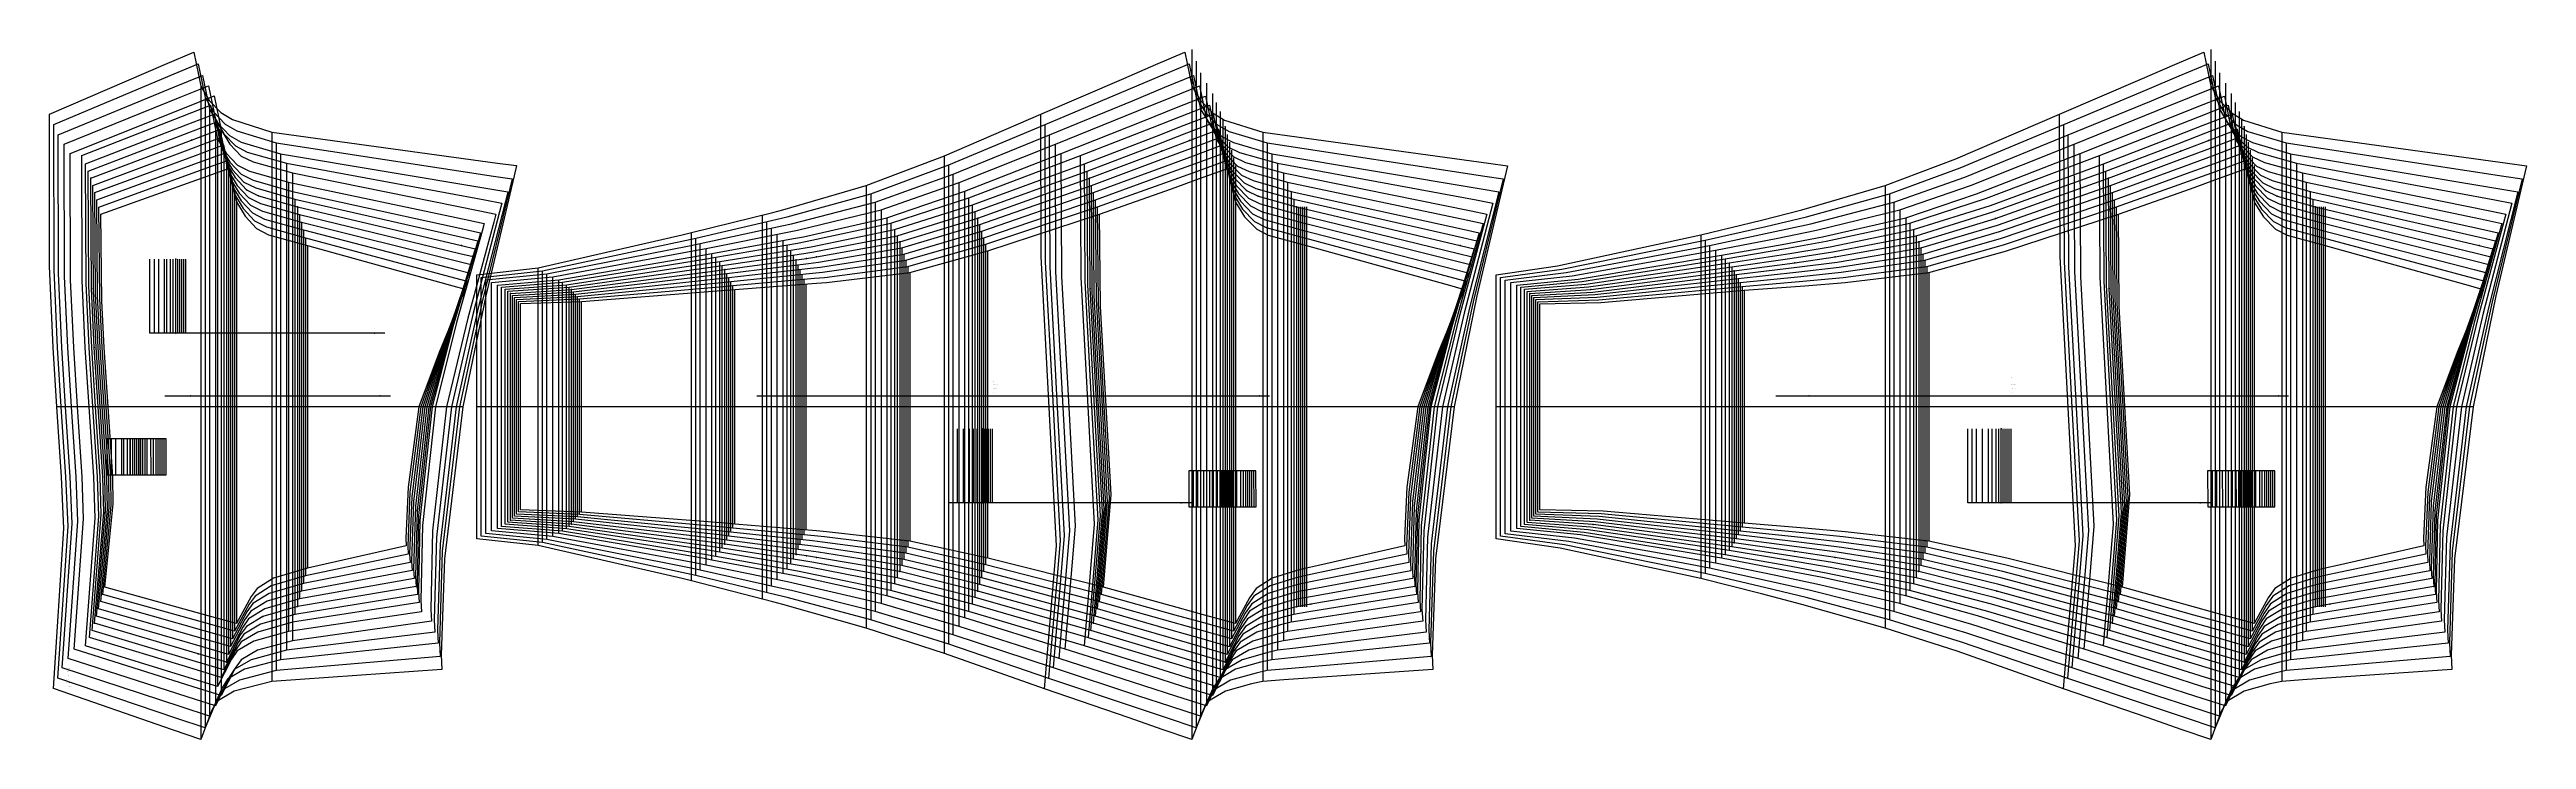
# Model space of a CAD drawing. Extents: x -17 to 2388, y -41 to 629.
import ezdxf

# ---------------------------------------------------------------- set-up
doc = ezdxf.new("R2010")
doc.units = 0

# ---------------------------------------------------------------- blocks, each defined once
blk = doc.blocks.new('GLX4802SLS_26')
at = {"layer": '1'}
for points in [[(33.2258, 468.9348), (130.9244, 503.8548), (158.1913, 513.6465)], [(158.1913, 513.6465), (164.9604, 480.8017), (173.2789, 466.9105), (184.4091, 455.168), (195.9306, 449.0898), (233.962, 438.6301), (375.0387, 399.3693), (386.9665, 396.0496)], [(37.0078, 106.9722), (45.113, 187.9092), (44.8158, 214.2186), (40.2845, 282.1331), (36.6548, 339.4863), (34.2113, 384.683), (33.2258, 468.9348)], [(386.9665, 396.0496), (385.0895, 391.2007), (361.8459, 334.6654), (342.0822, 282.1331), (331.564, 204.0001), (329.2831, 154.5413), (329.5498, 147.0864)], [(329.5498, 147.0864), (233.962, 125.6361), (200.7896, 115.8622), (185.0441, 105.8774), (179.2072, 98.1329), (164.9604, 71.8363)], [(164.9604, 71.8363), (137.5588, 79.3573), (37.0078, 106.9722)]]:
    blk.add_lwpolyline(points, dxfattribs=at)
at = {"layer": '5'}
blk.add_line((130.0404, 292.7427), (314.32, 292.7427), dxfattribs=at)
at = {"layer": '7'}
blk.add_line((130.0404, 292.7427), (314.32, 292.7427), dxfattribs=at)
at = {"layer": '8'}
for p, q in [((233.962, 438.6301), (233.962, 125.6361)), ((96.7055, 251.0917), (73.7058, 251.0714)), ((73.7058, 251.0664), (73.7362, 216.0651)), ((96.736, 216.0855), (96.7055, 251.0867)), ((73.7388, 216.0702), (96.7385, 216.0906))]:
    blk.add_line(p, q, dxfattribs=at)
for points in [[(164.9604, 480.8017), (164.9604, 282.1331), (164.9604, 71.8363)], [(308.8209, 353.5223), (115.725, 353.5223), (115.725, 425.351)], [(342.0822, 282.1331), (233.962, 282.1331), (39.906, 282.1331)]]:
    blk.add_lwpolyline(points, dxfattribs=at)
at = {"layer": '1'}
for s, p in [('SIZE: 26', (210.0961, 296.2961)), ('Piece Name: GLX4802SLS', (210.0961, 292.7401))]:
    blk.add_text(s, height=0.25, dxfattribs=at).set_placement(p)
blk = doc.blocks.new('GLX4802SLS_28')
at = {"layer": '1'}
for points in [[(31.2751, 475.9148), (128.9762, 511.2436), (156.2431, 521.1471)], [(156.2431, 521.1471), (163.0122, 488.3023), (171.3307, 474.4111), (182.461, 462.6687), (193.9824, 456.5904), (232.0138, 446.1307), (376.6846, 407.3272), (388.9172, 404.0505)], [(35.0571, 99.9922), (43.3045, 186.2074), (42.8651, 214.2186), (38.3337, 282.1331), (34.7041, 339.4863), (32.192, 387.1214), (31.2751, 475.9148)], [(388.9172, 404.0505), (387.0402, 398.8613), (363.7382, 338.3306), (344.0329, 282.1331), (333.3217, 199.3519), (331.1754, 146.9771), (331.5005, 139.0854)], [(331.5005, 139.0854), (232.0138, 118.1355), (198.7525, 108.4377), (182.9664, 98.4758), (177.1651, 90.7009), (163.0122, 64.3357)], [(163.0122, 64.3357), (135.6106, 71.9684), (35.0571, 99.9922)]]:
    blk.add_lwpolyline(points, dxfattribs=at)
at = {"layer": '5'}
blk.add_line((128.0897, 292.7427), (312.3718, 292.7427), dxfattribs=at)
at = {"layer": '7'}
blk.add_line((128.0897, 292.7427), (312.3718, 292.7427), dxfattribs=at)
at = {"layer": '8'}
for p, q in [((232.0138, 446.1307), (232.0138, 118.1355)), ((94.7548, 251.0917), (71.755, 251.0714)), ((71.755, 251.0664), (71.7855, 216.0651)), ((94.7852, 216.0855), (94.7548, 251.0867)), ((71.7881, 216.0702), (94.7903, 216.0906))]:
    blk.add_line(p, q, dxfattribs=at)
for points in [[(163.0122, 488.3023), (163.0122, 282.1331), (163.0122, 64.3357)], [(306.8727, 353.5223), (113.7743, 353.5223), (113.7743, 425.351)], [(344.0329, 282.1331), (232.0138, 282.1331), (37.9553, 282.1331)]]:
    blk.add_lwpolyline(points, dxfattribs=at)
at = {"layer": '1'}
for s, p in [('SIZE: 28', (210.0961, 296.2961)), ('Piece Name: GLX4802SLS', (210.0961, 292.7401))]:
    blk.add_text(s, height=0.25, dxfattribs=at).set_placement(p)
blk = doc.blocks.new('GLX4802SLS_30')
at = {"layer": '1'}
for points in [[(29.3269, 482.8947), (127.0255, 518.6833), (154.2924, 528.6452)], [(154.2924, 528.6452), (161.0615, 495.803), (169.38, 481.9117), (180.5102, 470.1693), (192.0444, 464.1673), (230.0631, 453.6314), (378.328, 415.2926), (390.8654, 412.049)], [(33.109, 93.0098), (41.4986, 184.5057), (40.9169, 214.2186), (36.3856, 282.1331), (32.7559, 339.4863), (30.1778, 389.5598), (29.3269, 482.8947)], [(390.8654, 412.049), (388.9909, 406.522), (365.6305, 341.9984), (345.9811, 282.1331), (335.0768, 194.7038), (333.0702, 139.4105), (333.4487, 131.0818)], [(333.4487, 131.0818), (230.0631, 110.6323), (196.7231, 100.9524), (180.8912, 91.0717), (175.1178, 83.2638), (161.0615, 56.8325)], [(161.0615, 56.8325), (133.6599, 64.5567), (33.109, 93.0098)]]:
    blk.add_lwpolyline(points, dxfattribs=at)
at = {"layer": '5'}
blk.add_line((126.1415, 292.7427), (310.4211, 292.7427), dxfattribs=at)
at = {"layer": '7'}
blk.add_line((126.1415, 292.7427), (310.4211, 292.7427), dxfattribs=at)
at = {"layer": '8'}
for p, q in [((230.0631, 453.6314), (230.0631, 110.6323)), ((92.8066, 251.0892), (69.8069, 251.0689)), ((69.8069, 251.0664), (69.8374, 216.0626)), ((92.8371, 216.0829), (92.8066, 251.0841)), ((69.8399, 216.0702), (92.8396, 216.088))]:
    blk.add_line(p, q, dxfattribs=at)
for points in [[(161.0615, 495.803), (161.0615, 282.1331), (161.0615, 56.8325)], [(304.922, 353.5223), (111.8261, 353.5223), (111.8261, 425.351)], [(345.9811, 282.1331), (230.0631, 282.1331), (36.0071, 282.1331)]]:
    blk.add_lwpolyline(points, dxfattribs=at)
at = {"layer": '1'}
for s, p in [('SIZE: 30', (210.0961, 296.2936)), ('Piece Name: GLX4802SLS', (210.0961, 292.7376))]:
    blk.add_text(s, height=0.25, dxfattribs=at).set_placement(p)
blk = doc.blocks.new('GLX4802SLS_32')
at = {"layer": '1'}
for points in [[(27.3762, 489.8746), (125.0747, 526.0645), (152.3416, 536.1483)], [(152.3416, 536.1483), (159.1107, 503.3036), (167.4292, 489.4123), (178.5595, 477.6699), (190.1063, 471.7492), (228.1124, 461.132), (379.9739, 423.2555), (392.8161, 420.0526)], [(31.1582, 86.0298), (39.6926, 182.8039), (38.9662, 214.2186), (34.4348, 282.1331), (30.8052, 339.4863), (28.1585, 391.9957), (27.3762, 489.8746)], [(392.8161, 420.0526), (390.9441, 414.1826), (367.5228, 345.6661), (347.9293, 282.1331), (336.8371, 190.0556), (334.9626, 131.8464), (335.3994, 123.0808)], [(335.3994, 123.0808), (228.1124, 103.1317), (194.6936, 93.467), (178.8135, 83.6676), (173.0731, 75.8292), (159.1107, 49.3319)], [(159.1107, 49.3319), (131.7092, 57.1754), (31.1582, 86.0298)]]:
    blk.add_lwpolyline(points, dxfattribs=at)
at = {"layer": '5'}
blk.add_line((124.1908, 292.7427), (308.4704, 292.7427), dxfattribs=at)
at = {"layer": '7'}
blk.add_line((124.1908, 292.7427), (308.4704, 292.7427), dxfattribs=at)
at = {"layer": '8'}
for p, q in [((228.1124, 461.132), (228.1124, 103.1317)), ((90.8559, 251.0892), (67.8562, 251.0689)), ((67.8562, 251.0664), (67.8866, 216.0626)), ((90.8863, 216.0829), (90.8559, 251.0841)), ((67.8892, 216.0702), (90.8889, 216.088))]:
    blk.add_line(p, q, dxfattribs=at)
for points in [[(159.1107, 503.3036), (159.1107, 282.1331), (159.1107, 49.3319)], [(302.9713, 353.5223), (109.8754, 353.5223), (109.8754, 425.351)], [(347.9293, 282.1331), (228.1124, 282.1331), (34.0564, 282.1331)]]:
    blk.add_lwpolyline(points, dxfattribs=at)
at = {"layer": '1'}
for s, p in [('SIZE: 32', (210.0961, 296.2961)), ('Piece Name: GLX4802SLS', (210.0961, 292.7401))]:
    blk.add_text(s, height=0.25, dxfattribs=at).set_placement(p)
blk = doc.blocks.new('GLX4802SLS_34')
at = {"layer": '1'}
for points in [[(25.428, 496.8545), (123.1265, 533.4458), (150.3935, 543.649)], [(150.3935, 543.649), (157.1626, 510.8042), (165.4811, 496.913), (176.6113, 485.1705), (188.1709, 479.3311), (226.1642, 468.6326), (381.6198, 430.939), (394.7643, 427.7513)], [(29.21, 79.0525), (37.8867, 181.102), (37.018, 214.2186), (32.4866, 282.1331), (28.857, 339.4863), (26.1443, 394.4366), (25.428, 496.8545)], [(394.7643, 427.7513), (392.8949, 421.5562), (369.4176, 349.1942), (349.88, 282.1331), (338.5998, 185.5877), (336.8599, 124.5693), (337.3476, 115.3846)], [(337.3476, 115.3846), (226.1642, 95.6336), (192.5879, 85.9486), (176.6317, 76.2077), (170.9573, 68.354), (157.1626, 41.8338)], [(157.1626, 41.8338), (129.761, 49.7968), (29.21, 79.0525)]]:
    blk.add_lwpolyline(points, dxfattribs=at)
at = {"layer": '5'}
blk.add_line((122.2426, 292.7427), (306.5222, 292.7427), dxfattribs=at)
at = {"layer": '7'}
blk.add_line((122.2426, 292.7427), (306.5222, 292.7427), dxfattribs=at)
at = {"layer": '8'}
for p, q in [((226.1642, 468.6326), (226.1642, 95.6336)), ((88.9077, 251.0917), (65.908, 251.0714)), ((65.908, 251.0664), (65.9385, 216.0651)), ((88.9381, 216.0855), (88.9077, 251.0867)), ((65.941, 216.0702), (88.9407, 216.0906))]:
    blk.add_line(p, q, dxfattribs=at)
for points in [[(157.1626, 510.8042), (157.1626, 282.1331), (157.1626, 41.8338)], [(301.0231, 353.5223), (107.9272, 353.5223), (107.9272, 425.351)], [(349.88, 282.1331), (226.1642, 282.1331), (32.1082, 282.1331)]]:
    blk.add_lwpolyline(points, dxfattribs=at)
at = {"layer": '1'}
for s, p in [('SIZE: 34', (210.0961, 296.2961)), ('Piece Name: GLX4802SLS', (210.0961, 292.7401))]:
    blk.add_text(s, height=0.25, dxfattribs=at).set_placement(p)
blk = doc.blocks.new('GLX4802SLS_36')
at = {"layer": '1'}
for points in [[(23.4773, 503.8345), (121.1758, 540.827), (148.4453, 551.1496)], [(148.4453, 551.1496), (155.2118, 518.3048), (163.5303, 504.4136), (174.6632, 492.6712), (186.2354, 486.913), (224.2135, 476.1332), (383.2683, 438.6225), (396.715, 435.45)], [(27.2593, 72.0726), (36.0808, 179.4028), (35.0673, 214.2186), (30.5359, 282.1331), (26.9063, 339.4863), (24.1275, 396.8776), (23.4773, 503.8345)], [(396.715, 435.45), (394.8481, 428.9298), (371.315, 352.7248), (351.8307, 282.1331), (340.3677, 181.1173), (338.7573, 117.2922), (339.2983, 107.6859)], [(339.2983, 107.6859), (224.2135, 88.133), (190.6347, 78.5038), (174.6632, 68.862), (168.9888, 60.9651), (155.2118, 34.3332)], [(155.2118, 34.3332), (127.8103, 42.4155), (27.2593, 72.0726)]]:
    blk.add_lwpolyline(points, dxfattribs=at)
at = {"layer": '2'}
for p in [(148.4453, 551.1496), (148.4453, 551.1496), (155.2118, 518.3048), (23.4773, 503.8345), (23.4773, 503.8345), (224.2135, 476.1332), (224.2135, 476.1332), (396.715, 435.45), (396.715, 435.45), (105.9765, 425.351), (394.8481, 428.9298), (105.9765, 353.5223), (299.0749, 353.5223), (120.2919, 292.7427), (304.574, 292.7427), (30.1575, 282.1331), (351.8307, 282.1331), (63.9573, 251.0714), (63.9573, 251.0664), (86.957, 251.0917), (86.957, 251.0867), (63.9877, 216.0651), (63.9903, 216.0702), (86.9874, 216.0855), (86.99, 216.0906), (338.7573, 117.2922), (339.2983, 107.6859), (339.2983, 107.6859), (224.2135, 88.133), (224.2135, 88.133), (27.2593, 72.0726), (27.2593, 72.0726), (155.2118, 34.3332), (155.2118, 34.3332), (155.2118, 34.3332)]:
    blk.add_point(p, dxfattribs=at)
at = {"layer": '3'}
for p in [(121.1758, 540.827), (155.2118, 518.3048), (163.5303, 504.4136), (174.6632, 492.6712), (186.2354, 486.913), (383.2683, 438.6225), (24.1275, 396.8776), (26.9063, 339.4863), (371.315, 352.7248), (30.5359, 282.1331), (155.2118, 282.1331), (224.2135, 282.1331), (351.8307, 282.1331), (35.0673, 214.2186), (36.0808, 179.4028), (340.3677, 181.1173), (190.6347, 78.5038), (168.9888, 60.9651), (174.6632, 68.862), (127.8103, 42.4155)]:
    blk.add_point(p, dxfattribs=at)
at = {"layer": '4'}
blk.add_point((351.8307, 282.1331, -3.998), dxfattribs=at)
at = {"layer": '5'}
blk.add_line((120.2919, 292.7427), (304.574, 292.7427), dxfattribs=at)
at = {"layer": '7'}
blk.add_line((120.2919, 292.7427), (304.574, 292.7427), dxfattribs=at)
at = {"layer": '8'}
for p, q in [((224.2135, 476.1332), (224.2135, 88.133)), ((86.957, 251.0917), (63.9573, 251.0714)), ((63.9573, 251.0664), (63.9877, 216.0651)), ((86.9874, 216.0855), (86.957, 251.0867)), ((63.9903, 216.0702), (86.99, 216.0906))]:
    blk.add_line(p, q, dxfattribs=at)
for points in [[(155.2118, 518.3048), (155.2118, 282.1331), (155.2118, 34.3332)], [(299.0749, 353.5223), (105.9765, 353.5223), (105.9765, 425.351)], [(351.8307, 282.1331), (224.2135, 282.1331), (30.1575, 282.1331)]]:
    blk.add_lwpolyline(points, dxfattribs=at)
at = {"layer": '1'}
for s, p in [('ANNOTATION: 2X FABRIC', (210.0961, 299.8521)), ('SIZE: 36', (210.0961, 310.5201)), ('Quantity: 2', (210.0961, 296.2961)), ('CATEGORY: TIGHT LEG SHORT', (210.0961, 303.4081)), ('Fabric: 1', (210.0961, 306.9641)), ('Piece Name: GLX4802SLS', (210.0961, 292.7401))]:
    blk.add_text(s, height=0.25, dxfattribs=at).set_placement(p)
at = {"layer": '2'}
for s, p in [('# 509', (148.4453, 551.1496)), ('# 509', (148.4453, 551.1496)), ('# 509', (155.2118, 518.3048)), ('# 551', (23.4773, 503.8345)), ('# 551', (23.4773, 503.8345)), ('# 757', (224.2135, 476.1332)), ('# 757', (224.2135, 476.1332)), ('# 537', (396.715, 435.45)), ('# 537', (396.715, 435.45)), ('# 556', (30.1575, 282.1331)), ('# 538', (351.8307, 282.1331)), ('# 0', (63.9573, 251.0714)), ('# 0', (63.9573, 251.0664)), ('# 0', (86.957, 251.0917)), ('# 0', (86.957, 251.0867)), ('# 0', (63.9877, 216.0651)), ('# 0', (63.9903, 216.0702)), ('# 0', (86.9874, 216.0855)), ('# 0', (86.99, 216.0906)), ('# 539', (339.2983, 107.6859)), ('# 539', (339.2983, 107.6859)), ('# 544', (27.2593, 72.0726)), ('# 758', (224.2135, 88.133)), ('# 758', (224.2135, 88.133)), ('# 543', (155.2118, 34.3332)), ('# 543', (155.2118, 34.3332)), ('# 543', (155.2118, 34.3332))]:
    blk.add_text(s, height=0.25, dxfattribs=at).set_placement(p)
at = {"layer": '3'}
for s, p in [('# 558', (121.1758, 540.827)), ('# 509', (163.5303, 504.4136)), ('# 509', (174.6632, 492.6712)), ('# 554', (186.2354, 486.913)), ('# 556', (26.9063, 339.4863)), ('# 556', (30.5359, 282.1331)), ('# 0', (155.2118, 282.1331)), ('# 0', (224.2135, 282.1331)), ('# 538', (351.8307, 282.1331)), ('# 556', (35.0673, 214.2186)), ('# 555', (190.6347, 78.5038)), ('# 755', (168.9888, 60.9651)), ('# 542', (174.6632, 68.862)), ('# 557', (127.8103, 42.4155))]:
    blk.add_text(s, height=0.25, dxfattribs=at).set_placement(p)
at = {"layer": '8'}
for s, p in [('NM', (155.2118, 518.3048)), ('NM', (224.2135, 476.1332)), ('B', (299.0749, 353.5223)), ('NM', (351.8307, 282.1331)), ('NM', (63.9573, 251.0664)), ('NM', (86.957, 251.0917)), ('NM', (63.9903, 216.0702)), ('NM', (86.9874, 216.0855))]:
    blk.add_text(s, height=0.25, dxfattribs=at).set_placement(p)
blk = doc.blocks.new('GLX4802SLS_38')
at = {"layer": '1'}
for points in [[(20.9779, 510.8118), (118.6765, 548.2083), (145.9434, 558.6502)], [(145.9434, 558.6502), (152.7125, 525.8054), (161.031, 511.9117), (172.1613, 500.1718), (183.7335, 494.411), (221.7141, 483.6338), (385.3765, 446.3009), (399.2144, 443.1488)], [(24.76, 65.0799), (33.7236, 177.6959), (32.5679, 214.2186), (28.0366, 282.1331), (24.4069, 339.4863), (21.5596, 399.3134), (20.9779, 510.8118)], [(399.2144, 443.1488), (397.3069, 436.2984), (373.2175, 356.2604), (353.3293, 282.1331), (341.6809, 176.6418), (340.2, 110.01), (340.7969, 99.9846)], [(340.7969, 99.9846), (221.7141, 80.6298), (188.1353, 71.0007), (172.1613, 61.3588), (166.4894, 53.462), (152.7125, 26.8301)], [(152.7125, 26.8301), (125.311, 35.0317), (24.76, 65.0799)]]:
    blk.add_lwpolyline(points, dxfattribs=at)
at = {"layer": '5'}
blk.add_line((117.7926, 292.7427), (302.0721, 292.7427), dxfattribs=at)
at = {"layer": '7'}
blk.add_line((117.7926, 292.7427), (302.0721, 292.7427), dxfattribs=at)
at = {"layer": '8'}
for p, q in [((221.7141, 483.6338), (221.7141, 80.6298)), ((84.4576, 251.0892), (61.4579, 251.0689)), ((61.4579, 251.0664), (61.4884, 216.0626)), ((84.4881, 216.0829), (84.4576, 251.0841)), ((61.4909, 216.0702), (84.4906, 216.088))]:
    blk.add_line(p, q, dxfattribs=at)
for points in [[(152.7125, 525.8054), (152.7125, 282.1331), (152.7125, 26.8301)], [(296.573, 353.5223), (103.4771, 353.5223), (103.4771, 425.351)], [(353.3293, 282.1331), (221.7141, 282.1331), (27.6581, 282.1331)]]:
    blk.add_lwpolyline(points, dxfattribs=at)
at = {"layer": '1'}
for s, p in [('SIZE: 38', (210.0961, 296.2961)), ('Piece Name: GLX4802SLS', (210.0961, 292.7401))]:
    blk.add_text(s, height=0.25, dxfattribs=at).set_placement(p)
blk = doc.blocks.new('GLX4802SLS_40')
at = {"layer": '1'}
for points in [[(18.476, 517.7943), (116.1771, 555.5895), (143.444, 566.1508)], [(143.444, 566.1508), (150.2131, 533.3061), (158.5316, 519.4148), (169.6619, 507.6724), (181.2494, 501.993), (219.2148, 491.1345), (387.4898, 453.9869), (401.7163, 450.8475)], [(22.2581, 58.1026), (31.364, 175.9966), (30.066, 214.2186), (25.5347, 282.1331), (21.905, 339.4863), (18.9916, 401.7544), (18.476, 517.7943)], [(401.7163, 450.8475), (399.7681, 443.672), (375.1225, 359.7961), (354.8304, 282.1331), (342.9966, 172.1739), (341.6478, 102.7329), (342.2981, 92.2884)], [(342.2981, 92.2884), (219.2148, 73.1317), (185.6436, 63.4442), (169.6619, 53.8608), (163.9901, 45.9639), (150.2131, 19.332)], [(150.2131, 19.332), (122.8116, 27.653), (22.2581, 58.1026)]]:
    blk.add_lwpolyline(points, dxfattribs=at)
at = {"layer": '5'}
blk.add_line((115.2907, 292.7427), (299.5727, 292.7427), dxfattribs=at)
at = {"layer": '7'}
blk.add_line((115.2907, 292.7427), (299.5727, 292.7427), dxfattribs=at)
at = {"layer": '8'}
for p, q in [((219.2148, 491.1345), (219.2148, 73.1317)), ((81.9557, 251.0917), (58.9585, 251.0714)), ((58.9585, 251.0664), (58.9865, 216.0651)), ((81.9862, 216.0855), (81.9557, 251.0867)), ((58.9915, 216.0702), (81.9912, 216.0906))]:
    blk.add_line(p, q, dxfattribs=at)
for points in [[(150.2131, 533.3061), (150.2131, 282.1331), (150.2131, 19.332)], [(294.0736, 353.5223), (100.9752, 353.5223), (100.9752, 425.351)], [(354.8304, 282.1331), (219.2148, 282.1331), (25.1562, 282.1331)]]:
    blk.add_lwpolyline(points, dxfattribs=at)
at = {"layer": '1'}
for s, p in [('SIZE: 40', (210.0961, 296.2961)), ('Piece Name: GLX4802SLS', (210.0961, 292.7401))]:
    blk.add_text(s, height=0.25, dxfattribs=at).set_placement(p)
blk = doc.blocks.new('GLX4802SLS_42')
at = {"layer": '1'}
for points in [[(14.727, 525.7648), (112.4255, 564.2102), (139.6924, 574.9011)], [(139.6924, 574.9011), (146.4615, 542.0564), (154.78, 528.1651), (165.9103, 516.4227), (177.513, 510.8423), (215.4632, 500.1337), (390.652, 463.0802), (405.4653, 459.9483)], [(18.509, 50.132), (27.78, 174.0536), (26.317, 214.2186), (21.7856, 282.1331), (18.156, 339.4863), (15.1639, 404.5382), (14.727, 525.7648)], [(405.4653, 459.9483), (403.4968, 452.3868), (378.5363, 363.9694), (358.0791, 282.1331), (345.4451, 166.9111), (343.8856, 94.1375), (344.546, 83.1876)], [(344.546, 83.1876), (215.4632, 64.1325), (181.8056, 54.6964), (165.7681, 45.207), (160.1318, 37.2771), (146.4615, 10.5817)], [(146.4615, 10.5817), (119.06, 19.0831), (18.509, 50.132)]]:
    blk.add_lwpolyline(points, dxfattribs=at)
at = {"layer": '5'}
blk.add_line((111.5416, 292.7427), (295.8211, 292.7427), dxfattribs=at)
at = {"layer": '7'}
blk.add_line((111.5416, 292.7427), (295.8211, 292.7427), dxfattribs=at)
at = {"layer": '8'}
for p, q in [((215.4632, 500.1337), (215.4632, 64.1325)), ((78.2066, 251.0917), (55.2069, 251.0714)), ((55.2069, 251.0664), (55.2374, 216.0651)), ((78.2371, 216.0855), (78.2066, 251.0867)), ((55.24, 216.0702), (78.2397, 216.0906))]:
    blk.add_line(p, q, dxfattribs=at)
for points in [[(146.4615, 542.0564), (146.4615, 282.1331), (146.4615, 10.5817)], [(290.322, 353.5223), (97.2262, 353.5223), (97.2262, 425.351)], [(358.0791, 282.1331), (215.4632, 282.1331), (21.4072, 282.1331)]]:
    blk.add_lwpolyline(points, dxfattribs=at)
at = {"layer": '1'}
for s, p in [('SIZE: 42', (210.0961, 296.2961)), ('Piece Name: GLX4802SLS', (210.0961, 292.7401))]:
    blk.add_text(s, height=0.25, dxfattribs=at).set_placement(p)
blk = doc.blocks.new('GLX4802SLS_44')
at = {"layer": '1'}
for points in [[(3.4748, 527.7714), (116.1746, 572.8107), (143.4415, 583.6514)], [(143.4415, 583.6514), (150.2106, 550.8067), (158.5291, 536.9154), (169.6593, 525.173), (181.2799, 519.6942), (219.2122, 509.1329), (401.32, 472.1734), (416.7175, 469.0492)], [(7.2568, 46.8859), (16.5939, 173.2611), (15.0648, 214.2186), (10.5334, 282.1331), (6.9038, 339.4863), (3.8939, 405.2393), (3.4748, 527.7714)], [(416.7175, 469.0492), (414.7287, 461.1015), (389.4481, 368.1451), (368.8309, 282.1331), (355.3968, 161.6507), (353.6265, 85.5396), (354.297, 74.0868)], [(354.297, 74.0868), (219.2122, 55.1333), (185.4658, 45.9487), (169.3749, 36.5532), (163.7767, 28.5928), (150.2106, 1.8314)], [(150.2106, 1.8314), (122.8091, 10.4623), (7.2568, 46.8859)]]:
    blk.add_lwpolyline(points, dxfattribs=at)
at = {"layer": '5'}
blk.add_line((115.2907, 292.7427), (299.5702, 292.7427), dxfattribs=at)
at = {"layer": '7'}
blk.add_line((115.2907, 292.7427), (299.5702, 292.7427), dxfattribs=at)
at = {"layer": '8'}
for p, q in [((219.2122, 509.1329), (219.2122, 55.1333)), ((81.9557, 251.0917), (58.956, 251.0714)), ((58.956, 251.0664), (58.9865, 216.0651)), ((81.9862, 216.0855), (81.9557, 251.0867)), ((58.989, 216.0702), (81.9887, 216.0906))]:
    blk.add_line(p, q, dxfattribs=at)
for points in [[(150.2106, 550.8067), (150.2106, 282.1331), (150.2106, 1.8314)], [(294.0711, 353.5223), (100.9752, 353.5223), (100.9752, 425.351)], [(368.8309, 282.1331), (219.2122, 282.1331), (10.155, 282.1331)]]:
    blk.add_lwpolyline(points, dxfattribs=at)
at = {"layer": '1'}
for s, p in [('SIZE: 44', (210.0961, 296.2961)), ('Piece Name: GLX4802SLS', (210.0961, 292.7401))]:
    blk.add_text(s, height=0.25, dxfattribs=at).set_placement(p)
blk = doc.blocks.new('GLX4802SLS_46')
at = {"layer": '1'}
for points in [[(-2.2759, 536.8595), (110.424, 582.6481), (137.6909, 593.6514)], [(137.6909, 593.6514), (144.46, 560.8066), (152.7785, 546.9129), (163.9088, 535.173), (175.4632, 529.2903), (213.4616, 518.381), (406.174, 482.8032), (422.4681, 479.7959)], [(1.5063, 37.7876), (11.0287, 171.0411), (9.3142, 214.2186), (4.7829, 282.1331), (1.1532, 339.4863), (-1.9457, 408.4143), (-2.2759, 536.8595)], [(422.4681, 479.7959), (420.4386, 471.391), (394.5814, 373.0778), (373.5807, 282.1331), (359.0163, 155.4404), (356.8802, 75.3847), (357.5457, 63.3349)], [(357.5457, 63.3349), (213.4616, 45.8801), (179.0904, 36.6649), (162.7709, 27.1095), (157.3962, 18.9713), (144.46, -8.1712)], [(144.46, -8.1712), (117.0585, 0.63), (1.5063, 37.7876)]]:
    blk.add_lwpolyline(points, dxfattribs=at)
at = {"layer": '5'}
blk.add_line((109.5401, 292.7427), (293.8196, 292.7427), dxfattribs=at)
at = {"layer": '7'}
blk.add_line((109.5401, 292.7427), (293.8196, 292.7427), dxfattribs=at)
at = {"layer": '8'}
for p, q in [((213.4616, 518.381), (213.4616, 45.8801)), ((76.2051, 251.0892), (53.2054, 251.0689)), ((53.2054, 251.0664), (53.2359, 216.0626)), ((76.2356, 216.0829), (76.2051, 251.0841)), ((53.2385, 216.0702), (76.2382, 216.088))]:
    blk.add_line(p, q, dxfattribs=at)
for points in [[(144.46, 560.8066), (144.46, 282.1331), (144.46, -8.1712)], [(288.3205, 353.5223), (95.2246, 353.5223), (95.2246, 425.351)], [(373.5807, 282.1331), (213.4616, 282.1331), (4.4044, 282.1331)]]:
    blk.add_lwpolyline(points, dxfattribs=at)
at = {"layer": '1'}
for s, p in [('SIZE: 46', (210.0961, 296.2961)), ('Piece Name: GLX4802SLS', (210.0961, 292.7401))]:
    blk.add_text(s, height=0.25, dxfattribs=at).set_placement(p)
blk = doc.blocks.new('GLX4802SLS_48')
at = {"layer": '1'}
for points in [[(-8.0265, 545.9527), (104.6734, 592.4906), (131.9404, 603.6514)], [(131.9404, 603.6514), (138.7095, 570.8066), (147.028, 556.9154), (158.1582, 545.173), (169.6441, 538.889), (207.7111, 527.6342), (411.0254, 493.4382), (428.2187, 490.5477)], [(-4.2444, 28.6944), (5.4661, 168.8262), (3.5637, 214.2186), (-0.9678, 282.1331), (-4.5975, 339.4863), (-7.7826, 411.5918), (-8.0265, 545.9527)], [(428.2187, 490.5477), (426.1486, 481.6857), (399.7122, 378.013), (378.328, 282.1331), (362.6359, 149.2352), (360.1365, 65.2349), (360.7944, 52.5882)], [(360.7944, 52.5882), (207.7111, 36.6319), (172.72, 27.3635), (156.177, 17.6404), (151.0259, 9.332), (138.7095, -18.1687)], [(138.7095, -18.1687), (111.3079, -9.1974), (-4.2444, 28.6944)]]:
    blk.add_lwpolyline(points, dxfattribs=at)
at = {"layer": '5'}
blk.add_line((103.7895, 292.7427), (288.0691, 292.7427), dxfattribs=at)
at = {"layer": '7'}
blk.add_line((103.7895, 292.7427), (288.0691, 292.7427), dxfattribs=at)
at = {"layer": '8'}
for p, q in [((207.7111, 527.6342), (207.7111, 36.6319)), ((70.4546, 251.0917), (47.4549, 251.0714)), ((47.4549, 251.0664), (47.4853, 216.0651)), ((70.4851, 216.0855), (70.4546, 251.0867)), ((47.4879, 216.0702), (70.4876, 216.0906))]:
    blk.add_line(p, q, dxfattribs=at)
for points in [[(138.7095, 570.8066), (138.7095, 282.1331), (138.7095, -18.1687)], [(282.57, 353.5223), (89.4741, 353.5223), (89.4741, 425.351)], [(378.328, 282.1331), (207.7111, 282.1331), (-1.3462, 282.1331)]]:
    blk.add_lwpolyline(points, dxfattribs=at)
at = {"layer": '1'}
for s, p in [('SIZE: 48', (210.0961, 296.2961)), ('Piece Name: GLX4802SLS', (210.0961, 292.7401))]:
    blk.add_text(s, height=0.25, dxfattribs=at).set_placement(p)
blk = doc.blocks.new('GLX4802SLS_50')
at = {"layer": '1'}
for points in [[(-12.2759, 555.9908), (100.424, 603.5295), (127.6909, 614.901)], [(127.6909, 614.901), (134.46, 582.0563), (142.7785, 568.1625), (153.9088, 556.4201), (165.3287, 549.7373), (203.4617, 538.1321), (414.6119, 506.0112), (432.4655, 503.2985)], [(-8.4938, 18.636), (1.4225, 166.3726), (-0.6858, 214.2186), (-5.2172, 282.1331), (-8.8469, 339.4863), (-12.1286, 415.0996), (-12.2759, 555.9908)], [(432.4655, 503.2985), (430.3624, 493.8929), (403.3317, 383.8626), (381.5817, 282.1331), (364.711, 141.8641), (361.8815, 53.1876), (362.5444, 39.8349)], [(362.5444, 39.8349), (203.4617, 26.129), (167.7671, 16.8504), (150.9599, 6.9698), (146.0627, -1.5266), (134.46, -29.4209)], [(134.46, -29.4209), (107.0585, -20.2312), (-8.4938, 18.636)]]:
    blk.add_lwpolyline(points, dxfattribs=at)
at = {"layer": '5'}
blk.add_line((99.5401, 292.7427), (283.8222, 292.7427), dxfattribs=at)
at = {"layer": '7'}
blk.add_line((99.5401, 292.7427), (283.8222, 292.7427), dxfattribs=at)
at = {"layer": '8'}
for p, q in [((203.4617, 538.1321), (203.4617, 26.129)), ((66.2052, 251.0892), (43.2054, 251.0689)), ((43.2054, 251.0664), (43.2359, 216.0626)), ((66.2356, 216.0829), (66.2052, 251.0841)), ((43.2385, 216.0702), (66.2382, 216.088))]:
    blk.add_line(p, q, dxfattribs=at)
for points in [[(134.46, 582.0538), (134.46, 282.1331), (134.46, -29.4209)], [(278.3231, 353.5223), (85.2247, 353.5223), (85.2247, 425.351)], [(381.5817, 282.1331), (203.4617, 282.1331), (-5.5957, 282.1331)]]:
    blk.add_lwpolyline(points, dxfattribs=at)
at = {"layer": '1'}
for s, p in [('SIZE: 50', (210.0936, 296.2961)), ('Piece Name: GLX4802SLS', (210.0936, 292.7401))]:
    blk.add_text(s, height=0.25, dxfattribs=at).set_placement(p)
blk = doc.blocks.new('GLX4802SLS_52')
at = {"layer": '1'}
for points in [[(-16.5253, 566.0289), (96.1746, 614.5683), (123.4415, 626.1507)], [(123.4415, 626.1507), (130.2106, 593.306), (138.5291, 579.4147), (149.6594, 567.6723), (161.031, 560.6847), (199.2123, 548.635), (418.1983, 518.5893), (436.7175, 516.0493)], [(-12.7432, 8.5929), (-2.6213, 163.924), (-4.9353, 214.2186), (-9.4666, 282.1331), (-13.0963, 339.4863), (-16.4745, 418.6073), (-16.5253, 566.0289)], [(436.7175, 516.0493), (434.5686, 506.1052), (406.9512, 389.7148), (384.8329, 282.1331), (366.7862, 134.4981), (363.6214, 41.1455), (364.2945, 27.0866)], [(364.2945, 27.0866), (199.2123, 15.6312), (162.8293, 6.2459), (145.7554, -3.7288), (141.1123, -12.4054), (130.2106, -40.668)], [(130.2106, -40.668), (102.8091, -31.2598), (-12.7432, 8.5929)]]:
    blk.add_lwpolyline(points, dxfattribs=at)
at = {"layer": '5'}
blk.add_line((95.2907, 292.7427), (279.5702, 292.7427), dxfattribs=at)
at = {"layer": '7'}
blk.add_line((95.2907, 292.7427), (279.5702, 292.7427), dxfattribs=at)
at = {"layer": '8'}
for p, q in [((199.2123, 548.635), (199.2123, 15.6312)), ((61.9557, 251.0917), (38.956, 251.0714)), ((38.956, 251.0664), (38.9865, 216.0651)), ((61.9862, 216.0855), (61.9557, 251.0867)), ((38.989, 216.0702), (61.9888, 216.0906))]:
    blk.add_line(p, q, dxfattribs=at)
for points in [[(130.2106, 593.306), (130.2106, 282.1331), (130.2106, -40.668)], [(274.0711, 353.5223), (80.9753, 353.5223), (80.9753, 425.351)], [(384.8329, 282.1331), (199.2123, 282.1331), (-9.8451, 282.1331)]]:
    blk.add_lwpolyline(points, dxfattribs=at)
at = {"layer": '1'}
for s, p in [('SIZE: 52', (210.0961, 296.2961)), ('Piece Name: GLX4802SLS', (210.0961, 292.7401))]:
    blk.add_text(s, height=0.25, dxfattribs=at).set_placement(p)
blk = doc.blocks.new('GLX4802S19SLO_26')
at = {"layer": '1'}
for points in [[(440.6342, 382.1659), (500.0397, 384.3808), (639.5949, 395.1606), (639.5949, 395.1606), (648.7668, 395.854), (727.9514, 401.889), (737.5856, 402.6789), (818.6395, 412.3995), (894.3645, 433.3698), (1002.9038, 468.9704), (1072.7335, 493.7227), (1099.8328, 503.4662), (1127.8693, 513.6185)], [(1127.8693, 513.6185), (1134.6358, 480.7738), (1143.5157, 466.466), (1155.3191, 454.4492), (1166.584, 448.6148), (1203.64, 438.6022), (1344.7167, 399.3414), (1356.6445, 396.0191)], [(1356.6445, 396.0191), (1331.5214, 334.6349), (1311.7551, 282.1051), (1301.2395, 203.9697), (1298.9611, 154.5108), (1299.2278, 147.0559)], [(440.6342, 182.0444), (440.6342, 382.1659)], [(1134.6358, 71.8059), (1105.8551, 79.6976), (1078.0294, 87.3049), (1006.6833, 106.9086), (894.3645, 135.0899), (818.6395, 151.8082), (737.5932, 160.7694), (727.9514, 161.6152), (648.7668, 168.2725), (639.5949, 169.0421), (639.5949, 169.0421), (500.0397, 179.8244), (440.6342, 182.0444)], [(1299.2278, 147.0559), (1215.3342, 128.2294), (1203.64, 125.6056), (1193.4648, 122.9589), (1170.4676, 115.8317), (1154.7222, 105.8469), (1148.2045, 96.8401), (1134.6358, 71.8059)]]:
    blk.add_lwpolyline(points, dxfattribs=at)
at = {"layer": '5'}
blk.add_line((712.3735, 292.7147), (1167.8412, 292.7147), dxfattribs=at)
at = {"layer": '7'}
blk.add_line((712.3735, 292.7147), (1167.8412, 292.7147), dxfattribs=at)
at = {"layer": '8'}
for p, q in [((1203.64, 476.1053), (1203.64, 88.1025)), ((894.3645, 135.0899), (894.3645, 433.3698)), ((1203.64, 438.6022), (1203.64, 125.6056)), ((818.6395, 412.3995), (818.6395, 151.8082)), ((648.7668, 168.2725), (648.7668, 395.854)), ((500.0397, 179.8244), (500.0397, 384.3808)), ((1154.651, 219.9056), (1131.6488, 219.8878)), ((1131.6488, 219.8828), (1131.6793, 184.8816)), ((1154.6815, 184.8994), (1154.651, 219.9006)), ((1131.6844, 184.8867), (1154.6841, 184.9044))]:
    blk.add_line(p, q, dxfattribs=at)
for points in [[(1134.6358, 516.1992), (1134.6358, 283.8222), (1134.6358, 71.8059)], [(1006.6859, 106.9391), (1013.9274, 196.9339), (1008.7636, 288.0792), (1003.5998, 379.2373), (1002.9038, 468.9044)], [(717.9514, 162.4585), (717.9514, 282.0544), (717.9514, 401.1245)], [(1311.7551, 282.1051), (1203.64, 282.1051), (1134.6358, 282.1051), (818.6395, 282.1051), (648.7668, 282.1051), (639.6355, 282.1051), (500.0397, 282.1051), (440.6342, 282.1051)], [(1091.8826, 188.7398), (898.7867, 188.7398), (898.7867, 260.571)]]:
    blk.add_lwpolyline(points, dxfattribs=at)
at = {"layer": '1'}
for s, p in [('SIZE: 26', (898.6394, 296.2682)), ('Piece Name: GLX4802S19SLO', (898.6394, 292.7122))]:
    blk.add_text(s, height=0.25, dxfattribs=at).set_placement(p)
blk = doc.blocks.new('GLX4802S19SLO_28')
at = {"layer": '1'}
for points in [[(438.686, 384.1649), (498.089, 386.6896), (637.6544, 398.9477), (637.6544, 398.9477), (646.8161, 399.7503), (726.0032, 406.7353), (735.6399, 407.6421), (816.6888, 418.3406), (892.4163, 439.7299), (1000.9531, 475.9503), (1070.7853, 500.9973), (1097.8846, 510.855), (1125.9211, 521.1191)], [(1125.9211, 521.1191), (1132.6877, 488.2744), (1141.5675, 473.9666), (1153.3709, 461.9499), (1164.6332, 456.1155), (1201.6918, 446.1028), (1346.3626, 407.3018), (1358.5953, 404.0201)], [(1358.5953, 404.0201), (1333.4162, 338.3001), (1313.7058, 282.1051), (1302.9972, 199.3215), (1300.8534, 146.9467), (1301.1786, 139.0549)], [(438.686, 180.0454), (438.686, 384.1649)], [(1132.6877, 64.3052), (1103.9069, 72.3088), (1076.0812, 80.0304), (1004.7352, 99.9287), (892.4163, 128.7349), (816.6888, 145.8672), (735.645, 155.8037), (726.0032, 156.7663), (646.8161, 164.3762), (637.6544, 165.255), (637.6544, 165.255), (498.089, 177.5156), (438.686, 180.0454)], [(1301.1786, 139.0549), (1213.861, 120.6678), (1201.6918, 118.105), (1191.4887, 115.4812), (1168.4305, 108.4073), (1152.647, 98.4454), (1146.1624, 89.4081), (1132.6877, 64.3052)]]:
    blk.add_lwpolyline(points, dxfattribs=at)
at = {"layer": '5'}
blk.add_line((710.4253, 292.7147), (1165.8931, 292.7147), dxfattribs=at)
at = {"layer": '7'}
blk.add_line((710.4253, 292.7147), (1165.8931, 292.7147), dxfattribs=at)
at = {"layer": '8'}
for p, q in [((1201.6918, 476.1053), (1201.6918, 88.1025)), ((892.4163, 128.7349), (892.4163, 439.7299)), ((1201.6918, 446.1028), (1201.6918, 118.105)), ((816.6888, 418.3406), (816.6888, 145.8672)), ((498.089, 177.5156), (498.089, 386.6896)), ((646.8161, 164.3762), (646.8161, 399.7503)), ((1152.7028, 219.9056), (1129.6981, 219.8878)), ((1129.6981, 219.8828), (1129.7311, 184.8816)), ((1152.7333, 184.8994), (1152.7028, 219.9006)), ((1129.7362, 184.8867), (1152.7333, 184.9044))]:
    blk.add_line(p, q, dxfattribs=at)
for points in [[(1132.6877, 523.6998), (1132.6877, 283.4793), (1132.6877, 64.3052)], [(1004.7377, 99.9592), (1012.2942, 193.4211), (1006.9653, 288.0818), (1001.6414, 382.7577), (1000.9531, 475.8843)], [(716.0032, 157.729), (716.0032, 282.0645), (716.0032, 405.8514)], [(1313.7058, 282.1051), (1201.6918, 282.1051), (1132.6877, 282.1051), (816.6888, 282.1051), (646.8161, 282.1051), (637.6874, 282.1051), (498.089, 282.1051), (438.686, 282.1051)], [(1089.9344, 188.7398), (896.836, 188.7398), (896.836, 260.571)]]:
    blk.add_lwpolyline(points, dxfattribs=at)
at = {"layer": '1'}
for s, p in [('SIZE: 28', (898.6394, 296.2682)), ('Piece Name: GLX4802S19SLO', (898.6394, 292.7122))]:
    blk.add_text(s, height=0.25, dxfattribs=at).set_placement(p)
blk = doc.blocks.new('GLX4802S19SLO_30')
at = {"layer": '1'}
for points in [[(436.7353, 386.1639), (496.1408, 389.0011), (635.7138, 402.7374), (635.7138, 402.7374), (644.8679, 403.6492), (724.0525, 411.5817), (733.6943, 412.6053), (814.7406, 424.2817), (890.4656, 446.0901), (999.0049, 482.9303), (1068.8346, 508.3074), (1095.9338, 518.2947), (1123.9704, 528.6198)], [(1123.9704, 528.6198), (1130.7369, 495.775), (1139.6168, 481.4672), (1151.4201, 469.4505), (1162.6978, 463.6948), (1199.7411, 453.6034), (1348.006, 415.2647), (1360.5434, 412.0211)], [(1360.5434, 412.0211), (1335.3085, 341.9679), (1315.654, 282.1051), (1304.7523, 194.6758), (1302.7457, 139.3826), (1303.1267, 131.0539)], [(436.7353, 178.0464), (436.7353, 386.1639)], [(1130.7369, 56.8046), (1101.9562, 64.8996), (1074.1305, 72.7431), (1002.7844, 92.9488), (890.4656, 122.3798), (814.7406, 139.9261), (733.6994, 150.8405), (724.0525, 151.9175), (644.8679, 160.4773), (635.7138, 161.4653), (635.7138, 161.4653), (496.1408, 175.2042), (436.7353, 178.0464)], [(1303.1267, 131.0539), (1212.3878, 113.1063), (1199.7411, 110.6044), (1189.5151, 107.9882), (1166.4011, 100.9244), (1150.5693, 91.0438), (1144.1151, 81.9735), (1130.7369, 56.8046)]]:
    blk.add_lwpolyline(points, dxfattribs=at)
at = {"layer": '5'}
blk.add_line((708.4746, 292.7147), (1163.9424, 292.7147), dxfattribs=at)
at = {"layer": '7'}
blk.add_line((708.4746, 292.7147), (1163.9424, 292.7147), dxfattribs=at)
at = {"layer": '8'}
for p, q in [((1199.7411, 476.1053), (1199.7411, 88.1025)), ((890.4656, 122.3798), (890.4656, 446.0901)), ((1199.7411, 453.6034), (1199.7411, 110.6044)), ((814.7406, 424.2817), (814.7406, 139.9261)), ((496.1408, 175.2042), (496.1408, 389.0011)), ((644.8679, 160.4773), (644.8679, 403.6492)), ((1150.7521, 219.9056), (1127.7499, 219.8878)), ((1127.7499, 219.8828), (1127.7804, 184.8816)), ((1150.7826, 184.8994), (1150.7521, 219.9006)), ((1127.7855, 184.8867), (1150.7851, 184.9044))]:
    blk.add_line(p, q, dxfattribs=at)
for points in [[(1130.7369, 531.2004), (1130.7369, 283.1339), (1130.7369, 56.8046)], [(1002.787, 92.9793), (1010.661, 189.9082), (1005.172, 288.0869), (999.6806, 386.2807), (999.0049, 482.8642)], [(714.0525, 152.9995), (714.0525, 282.0721), (714.0525, 410.5784)], [(1315.654, 282.1051), (1199.7411, 282.1051), (1130.7369, 282.1051), (814.7406, 282.1051), (644.8679, 282.1051), (635.7367, 282.1051), (496.1408, 282.1051), (436.7353, 282.1051)], [(1087.9836, 188.7398), (894.8878, 188.7398), (894.8878, 260.571)]]:
    blk.add_lwpolyline(points, dxfattribs=at)
at = {"layer": '1'}
for s, p in [('SIZE: 30', (898.6394, 296.2682)), ('Piece Name: GLX4802S19SLO', (898.6394, 292.7122))]:
    blk.add_text(s, height=0.25, dxfattribs=at).set_placement(p)
blk = doc.blocks.new('GLX4802S19SLO_32')
at = {"layer": '1'}
for points in [[(434.7846, 388.1628), (494.1901, 391.3099), (633.7732, 406.5245), (633.7732, 406.5245), (642.9172, 407.5481), (722.1043, 416.428), (731.7461, 417.5659), (812.7924, 430.2227), (888.5175, 452.4502), (997.0542, 489.9102), (1066.8864, 515.5769), (1093.9857, 525.6759), (1122.0222, 536.1204)], [(1122.0222, 536.1204), (1128.7887, 503.2756), (1137.6686, 488.9678), (1149.472, 476.9511), (1160.7623, 471.2767), (1197.7929, 461.104), (1349.6519, 423.2276), (1362.4942, 420.0221)], [(1362.4942, 420.0221), (1337.2008, 345.6356), (1317.6047, 282.1051), (1306.5125, 190.0276), (1304.638, 131.8184), (1305.0775, 123.0529)], [(434.7846, 176.0475), (434.7846, 388.1628)], [(1128.7887, 49.304), (1100.008, 57.5183), (1072.1823, 65.4736), (1000.8337, 85.9689), (888.5175, 116.0247), (812.7924, 133.9851), (731.7512, 145.8773), (722.1043, 147.0711), (642.9172, 156.5809), (633.7732, 157.6782), (633.7732, 157.6782), (494.1901, 172.8953), (434.7846, 176.0475)], [(1305.0775, 123.0529), (1210.9146, 105.5447), (1197.7929, 103.1037), (1187.544, 100.4926), (1164.3742, 93.439), (1148.4915, 83.6397), (1142.073, 74.5389), (1128.7887, 49.304)]]:
    blk.add_lwpolyline(points, dxfattribs=at)
at = {"layer": '5'}
blk.add_line((706.5264, 292.7147), (1161.9916, 292.7147), dxfattribs=at)
at = {"layer": '7'}
blk.add_line((706.5264, 292.7147), (1161.9916, 292.7147), dxfattribs=at)
at = {"layer": '8'}
for p, q in [((1197.7929, 476.1053), (1197.7929, 88.1025)), ((1197.7929, 461.104), (1197.7929, 103.1037)), ((888.5175, 116.0247), (888.5175, 452.4502)), ((812.7924, 430.2227), (812.7924, 133.9851)), ((494.1901, 172.8953), (494.1901, 391.3099)), ((642.9172, 156.5809), (642.9172, 407.5481)), ((1148.804, 219.9056), (1125.7992, 219.8878)), ((1125.7992, 219.8828), (1125.8322, 184.8816)), ((1148.8344, 184.8994), (1148.804, 219.9006)), ((1125.8373, 184.8867), (1148.8344, 184.9044))]:
    blk.add_line(p, q, dxfattribs=at)
for points in [[(1128.7887, 538.701), (1128.7887, 282.791), (1128.7887, 49.304)], [(1000.8388, 85.9994), (1009.0252, 186.3954), (1003.3763, 288.0919), (997.7222, 389.8012), (997.0542, 489.8441)], [(712.1018, 148.2726), (712.1018, 282.0823), (712.1018, 415.3053)], [(1317.6047, 282.1051), (1197.7929, 282.1051), (1128.7887, 282.1051), (812.7924, 282.1051), (642.9172, 282.1051), (633.7885, 282.1051), (494.1901, 282.1051), (434.7846, 282.1051)], [(1086.0355, 188.7398), (892.9371, 188.7398), (892.9371, 260.571)]]:
    blk.add_lwpolyline(points, dxfattribs=at)
at = {"layer": '1'}
for s, p in [('SIZE: 32', (898.6394, 296.2682)), ('Piece Name: GLX4802S19SLO', (898.6394, 292.7122))]:
    blk.add_text(s, height=0.25, dxfattribs=at).set_placement(p)
blk = doc.blocks.new('GLX4802S19SLO_34')
at = {"layer": '1'}
for points in [[(432.8364, 390.1618), (492.2419, 393.6213), (631.8301, 410.3142), (631.8301, 410.3142), (640.9691, 411.4445), (720.1536, 421.2718), (729.803, 422.5265), (810.8417, 436.1638), (886.5667, 458.8104), (995.106, 496.8901), (1064.9357, 522.8464), (1092.035, 533.0571), (1120.0715, 543.621)], [(1120.0715, 543.621), (1126.838, 510.7763), (1135.7179, 496.4685), (1147.5213, 484.4517), (1158.8242, 478.8561), (1195.8422, 468.6046), (1351.2978, 430.911), (1364.4423, 427.7208)], [(1364.4423, 427.7208), (1339.0957, 349.1637), (1319.5529, 282.1051), (1308.2753, 185.5572), (1306.5354, 124.5388), (1307.0256, 115.3542)], [(432.8364, 174.0485), (432.8364, 390.1618)], [(1126.838, 41.8034), (1098.0573, 50.1371), (1070.2316, 58.2041), (998.8855, 78.989), (886.5667, 109.6696), (810.8417, 128.044), (729.8056, 140.9142), (720.1536, 142.2248), (640.9691, 152.682), (631.8301, 153.8885), (631.8301, 153.8885), (492.2419, 170.5839), (432.8364, 174.0485)], [(1307.0256, 115.3542), (1209.4439, 98.0186), (1195.8422, 95.6031), (1185.545, 92.9869), (1162.266, 85.9181), (1146.3097, 76.1772), (1139.9546, 67.0611), (1126.838, 41.8034)]]:
    blk.add_lwpolyline(points, dxfattribs=at)
at = {"layer": '5'}
blk.add_line((704.5757, 292.7147), (1160.0434, 292.7147), dxfattribs=at)
at = {"layer": '7'}
blk.add_line((704.5757, 292.7147), (1160.0434, 292.7147), dxfattribs=at)
at = {"layer": '8'}
for p, q in [((886.5667, 109.6696), (886.5667, 458.8104)), ((1195.8422, 476.1053), (1195.8422, 88.1025)), ((1195.8422, 468.6046), (1195.8422, 95.6031)), ((810.8417, 436.1638), (810.8417, 128.044)), ((640.9691, 152.682), (640.9691, 411.4445)), ((492.2419, 170.5839), (492.2419, 393.6213)), ((1146.8532, 219.9056), (1123.851, 219.8878)), ((1123.851, 219.8828), (1123.8815, 184.8816)), ((1146.8837, 184.8994), (1146.8532, 219.9006)), ((1123.8865, 184.8867), (1146.8863, 184.9044))]:
    blk.add_line(p, q, dxfattribs=at)
for points in [[(1126.838, 546.2016), (1126.838, 282.4481), (1126.838, 41.8034)], [(998.8881, 79.0195), (1007.392, 182.8826), (1001.5779, 288.097), (995.7639, 393.3241), (995.106, 496.8241)], [(710.1536, 143.5456), (710.1536, 282.0924), (710.1536, 420.0297)], [(1319.5529, 282.1051), (1195.8422, 282.1051), (1126.838, 282.1051), (810.8417, 282.1051), (640.9691, 282.1051), (631.8378, 282.1051), (492.2419, 282.1051), (432.8364, 282.1051)], [(1084.0848, 188.7398), (890.9889, 188.7398), (890.9889, 260.571)]]:
    blk.add_lwpolyline(points, dxfattribs=at)
at = {"layer": '1'}
for s, p in [('SIZE: 34', (898.6394, 296.2682)), ('Piece Name: GLX4802S19SLO', (898.6394, 292.7122))]:
    blk.add_text(s, height=0.25, dxfattribs=at).set_placement(p)
blk = doc.blocks.new('GLX4802S19SLO_36')
at = {"layer": '1'}
for points in [[(430.8857, 392.1608), (490.2912, 395.9327), (629.887, 414.1039), (629.887, 414.1039), (639.0183, 415.3459), (718.2054, 426.1181), (727.8599, 427.4897), (808.8935, 442.1048), (884.6186, 465.1731), (993.1553, 503.87), (1062.9901, 530.1158), (1090.0868, 540.4384), (1118.1233, 551.1216)], [(1118.1233, 551.1216), (1124.8899, 518.2769), (1133.7697, 503.9691), (1145.5731, 491.9523), (1156.8862, 486.438), (1193.894, 476.1053), (1352.9463, 438.5946), (1366.393, 435.4196)], [(1366.393, 435.4196), (1340.9931, 352.6943), (1321.5036, 282.1051), (1310.0432, 181.0868), (1308.4328, 117.2617), (1308.9763, 107.6554)], [(430.8857, 172.0495), (430.8857, 392.1608)], [(1124.8899, 34.3028), (1096.1091, 42.7559), (1068.2834, 50.9372), (996.9348, 72.0091), (884.6186, 103.3171), (808.8935, 122.1029), (727.8599, 135.9561), (718.2054, 137.381), (639.0183, 148.7882), (629.887, 150.1014), (629.887, 150.1014), (490.2912, 168.275), (430.8857, 172.0495)], [(1308.9763, 107.6554), (1207.9733, 90.4952), (1193.894, 88.1025), (1183.5969, 85.5041), (1160.3152, 78.4733), (1144.3386, 68.8315), (1137.9886, 59.6723), (1124.8899, 34.3028)]]:
    blk.add_lwpolyline(points, dxfattribs=at)
at = {"layer": '2'}
for p in [(1124.8899, 553.7023), (1062.9901, 530.1158), (1118.1233, 551.1216), (1118.1233, 551.1216), (993.1553, 503.804), (884.6186, 465.1731), (1193.894, 476.1053), (1193.894, 476.1053), (1193.894, 476.1053), (808.8935, 442.1048), (1366.393, 435.4196), (1366.393, 435.4196), (629.887, 414.1039), (629.887, 414.1039), (639.0183, 415.3459), (708.2029, 424.7566), (718.2054, 426.1181), (430.8857, 392.1608), (430.8857, 392.1608), (490.2912, 395.9327), (490.2912, 395.9327), (702.625, 292.7147), (1158.0927, 292.7147), (430.8857, 282.1051), (1321.5036, 282.1051), (889.0381, 260.571), (1121.9003, 219.8878), (1121.9003, 219.8828), (1144.9051, 219.9056), (1144.9051, 219.9006), (430.8857, 172.0495), (430.8857, 172.0495), (889.0381, 188.7398), (1082.1366, 188.7398), (1121.9333, 184.8816), (1121.9384, 184.8867), (1144.9355, 184.9044), (1144.9355, 184.8994), (490.2912, 168.275), (629.887, 150.1014), (629.887, 150.1014), (639.0183, 148.7882), (708.2029, 138.8212), (808.8935, 122.1029), (884.6186, 103.3171), (1308.4328, 117.2617), (1308.9763, 107.6554), (1308.9763, 107.6554), (1193.894, 88.1025), (1193.894, 88.1025), (1193.894, 88.1025), (996.9399, 72.0395), (1124.8899, 34.3028), (1124.8899, 34.3028), (1124.8899, 34.3028)]:
    blk.add_point(p, dxfattribs=at)
at = {"layer": '3'}
for p in [(1090.0868, 540.4384), (1124.8899, 518.2769), (993.1553, 503.87), (1133.7697, 503.9691), (1145.5731, 491.9523), (1156.8862, 486.438), (884.6186, 465.1731), (808.8935, 442.1048), (1352.9463, 438.5946), (639.0183, 415.3459), (727.8599, 427.4897), (993.8081, 396.8471), (1340.9931, 352.6943), (490.2912, 282.1051), (629.887, 282.1051), (639.0183, 282.1051), (708.2029, 282.1051), (808.8935, 282.1051), (999.7822, 288.1021), (1124.8899, 282.1051), (1124.8899, 282.1051), (1193.894, 282.1051), (1321.5036, 282.1051), (1005.7588, 179.3723), (1310.0432, 181.0868), (490.2912, 168.275), (639.0183, 148.7882), (718.2054, 137.381), (727.8599, 135.9561), (808.8935, 122.1029), (884.6186, 103.3171), (1160.3152, 78.4733), (1183.5969, 85.5041), (1207.9733, 90.4952), (996.9348, 72.0091), (1068.2834, 50.9372), (1137.9886, 59.6723), (1144.3386, 68.8315), (1096.1091, 42.7559)]:
    blk.add_point(p, dxfattribs=at)
at = {"layer": '4'}
for p in [(808.8935, 442.1048, -3.998), (629.887, 414.1039, -3.998), (1321.5036, 282.1051, -3.998), (629.887, 150.1014, -3.998), (808.8935, 122.1029, -3.998)]:
    blk.add_point(p, dxfattribs=at)
at = {"layer": '5'}
blk.add_line((702.625, 292.7147), (1158.0927, 292.7147), dxfattribs=at)
at = {"layer": '7'}
blk.add_line((702.625, 292.7147), (1158.0927, 292.7147), dxfattribs=at)
at = {"layer": '8'}
for p, q in [((884.6186, 103.3171), (884.6186, 465.1731)), ((1193.894, 476.1053), (1193.894, 88.1025)), ((1193.894, 476.1053), (1193.894, 88.1025)), ((808.8935, 442.1048), (808.8935, 122.1029)), ((639.0183, 148.7882), (639.0183, 415.3459)), ((490.2912, 168.275), (490.2912, 395.9327)), ((1144.9051, 219.9056), (1121.9003, 219.8878)), ((1121.9003, 219.8828), (1121.9333, 184.8816)), ((1144.9355, 184.8994), (1144.9051, 219.9006)), ((1121.9384, 184.8867), (1144.9355, 184.9044))]:
    blk.add_line(p, q, dxfattribs=at)
for points in [[(1124.8899, 553.7023), (1124.8899, 282.1051), (1124.8899, 34.3028)], [(996.9399, 72.0395), (1005.7588, 179.3723), (999.7822, 288.1021), (993.8081, 396.8471), (993.1553, 503.804)], [(708.2029, 138.8212), (708.2029, 282.1051), (708.2029, 424.7566)], [(1321.5036, 282.1051), (1193.894, 282.1051), (1124.8899, 282.1051), (808.8935, 282.1051), (639.0183, 282.1051), (629.887, 282.1051), (490.2912, 282.1051), (430.8857, 282.1051)], [(1082.1366, 188.7398), (889.0381, 188.7398), (889.0381, 260.571)]]:
    blk.add_lwpolyline(points, dxfattribs=at)
at = {"layer": '1'}
for s, p in [('ANNOTATION: 2X FABRIC', (898.6394, 299.8242)), ('SIZE: 36', (898.6394, 310.4922)), ('Quantity: 2', (898.6394, 296.2682)), ('CATEGORY: LENGTH OPTIONS', (898.6394, 303.3802)), ('Fabric: 1', (898.6394, 306.9362)), ('Piece Name: GLX4802S19SLO', (898.6394, 292.7122))]:
    blk.add_text(s, height=0.25, dxfattribs=at).set_placement(p)
at = {"layer": '2'}
for s, p in [('# 509', (1124.8899, 553.7023)), ('# 509', (1118.1233, 551.1216)), ('# 551', (993.1553, 503.804)), ('# 8', (884.6186, 465.1731)), ('# 757', (1193.894, 476.1053)), ('# 757', (1193.894, 476.1053)), ('# 754', (808.8935, 442.1048)), ('# 537', (1366.393, 435.4196)), ('# 537', (1366.393, 435.4196)), ('# 753', (629.887, 414.1039)), ('# 6', (639.0183, 415.3459)), ('# 10', (708.2029, 424.7566)), ('# 7', (718.2054, 426.1181)), ('# 548', (430.8857, 392.1608)), ('# 548', (430.8857, 392.1608)), ('# 5', (490.2912, 395.9327)), ('# 5', (490.2912, 395.9327)), ('# 0', (430.8857, 282.1051)), ('# 538', (1321.5036, 282.1051)), ('# 0', (1121.9003, 219.8878)), ('# 0', (1121.9003, 219.8828)), ('# 0', (1144.9051, 219.9056)), ('# 0', (1144.9051, 219.9006)), ('# 547', (430.8857, 172.0495)), ('# 547', (430.8857, 172.0495)), ('# 4', (490.2912, 168.275)), ('# 0', (1121.9333, 184.8816)), ('# 0', (1121.9384, 184.8867)), ('# 0', (1144.9355, 184.9044)), ('# 0', (1144.9355, 184.8994)), ('# 752', (629.887, 150.1014)), ('# 3', (639.0183, 148.7882)), ('# 9', (708.2029, 138.8212)), ('# 751', (808.8935, 122.1029)), ('# 1', (884.6186, 103.3171)), ('# 539', (1308.9763, 107.6554)), ('# 539', (1308.9763, 107.6554)), ('# 544', (996.9399, 72.0395)), ('# 758', (1193.894, 88.1025)), ('# 758', (1193.894, 88.1025)), ('# 543', (1124.8899, 34.3028)), ('# 543', (1124.8899, 34.3028)), ('# 543', (1124.8899, 34.3028))]:
    blk.add_text(s, height=0.25, dxfattribs=at).set_placement(p)
at = {"layer": '3'}
for s, p in [('# 558', (1090.0868, 540.4384)), ('# 551', (993.1553, 503.87)), ('# 509', (1133.7697, 503.9691)), ('# 509', (1145.5731, 491.9523)), ('# 554', (1156.8862, 486.438)), ('# 8', (884.6186, 465.1731)), ('# 754', (808.8935, 442.1048)), ('# 6', (639.0183, 415.3459)), ('# 0', (629.887, 282.1051)), ('# 0', (808.8935, 282.1051)), ('# 0', (1124.8899, 282.1051)), ('# 0', (1193.894, 282.1051)), ('# 538', (1321.5036, 282.1051)), ('# 4', (490.2912, 168.275)), ('# 3', (639.0183, 148.7882)), ('# 2', (718.2054, 137.381)), ('# 751', (808.8935, 122.1029)), ('# 1', (884.6186, 103.3171)), ('# 544', (996.9348, 72.0091)), ('# 555', (1160.3152, 78.4733)), ('# 755', (1137.9886, 59.6723)), ('# 542', (1144.3386, 68.8315)), ('# 557', (1096.1091, 42.7559))]:
    blk.add_text(s, height=0.25, dxfattribs=at).set_placement(p)
at = {"layer": '8'}
for s, p in [('NM', (1124.8899, 553.7023)), ('NM', (1193.894, 476.1053)), ('NM', (1193.894, 476.1053)), ('NM', (808.8935, 442.1048)), ('NM', (1321.5036, 282.1051)), ('NM', (1121.9003, 219.8828)), ('NM', (1144.9051, 219.9056)), ('NM', (490.2912, 168.275)), ('B', (1082.1366, 188.7398)), ('NM', (1121.9384, 184.8867)), ('NM', (1144.9355, 184.8994)), ('NM', (639.0183, 148.7882)), ('NM', (708.2029, 138.8212)), ('NM', (884.6186, 103.3171)), ('NM', (996.9399, 72.0395))]:
    blk.add_text(s, height=0.25, dxfattribs=at).set_placement(p)
blk = doc.blocks.new('GLX4802S19SLO_38')
at = {"layer": '1'}
for points in [[(428.3863, 394.1598), (487.7918, 398.2416), (627.3978, 417.891), (627.3978, 417.891), (636.519, 419.2372), (715.7035, 430.9593), (725.3605, 432.4452), (806.3916, 448.0459), (882.1167, 471.5307), (990.6559, 510.8499), (1060.4881, 537.3828), (1087.5849, 547.8196), (1115.6214, 558.6223)], [(1115.6214, 558.6223), (1122.388, 525.7775), (1131.2678, 511.4697), (1143.0712, 499.4529), (1154.3869, 493.9386), (1191.3921, 483.6059), (1355.0545, 446.2755), (1368.8924, 443.1183)], [(1368.8924, 443.1183), (1342.8955, 356.23), (1323.0022, 282.1051), (1311.3563, 176.6139), (1309.8755, 109.9821), (1310.475, 99.9567)], [(428.3863, 170.0505), (428.3863, 394.1598)], [(1122.388, 26.8021), (1093.6072, 35.3746), (1065.779, 43.6652), (994.4354, 65.019), (882.1167, 96.9569), (806.3916, 116.1619), (725.358, 130.9904), (715.7035, 132.5322), (636.519, 144.8867), (627.3978, 146.3117), (627.3978, 146.3117), (487.7918, 165.9637), (428.3863, 170.0505)], [(1310.475, 99.9567), (1205.959, 82.9691), (1191.3921, 80.6019), (1181.095, 78.0035), (1157.8133, 70.9727), (1141.8393, 61.3309), (1135.4867, 52.1716), (1122.388, 26.8021)]]:
    blk.add_lwpolyline(points, dxfattribs=at)
at = {"layer": '5'}
blk.add_line((700.1256, 292.7147), (1155.5934, 292.7147), dxfattribs=at)
at = {"layer": '7'}
blk.add_line((700.1256, 292.7147), (1155.5934, 292.7147), dxfattribs=at)
at = {"layer": '8'}
for p, q in [((1191.3921, 483.6059), (1191.3921, 80.6019)), ((882.1167, 96.9569), (882.1167, 471.5307)), ((1191.3921, 476.1053), (1191.3921, 88.1025)), ((806.3916, 448.0459), (806.3916, 116.1619)), ((636.519, 144.8867), (636.519, 419.2372)), ((487.7918, 165.9637), (487.7918, 398.2416)), ((1142.4032, 219.9056), (1119.4009, 219.8878)), ((1119.4009, 219.8828), (1119.4314, 184.8816)), ((1142.4336, 184.8994), (1142.4032, 219.9006)), ((1119.4365, 184.8867), (1142.4362, 184.9044))]:
    blk.add_line(p, q, dxfattribs=at)
for points in [[(1122.388, 561.2029), (1122.388, 281.7597), (1122.388, 26.8021)], [(994.438, 65.0494), (1003.5744, 175.8519), (997.4352, 288.0996), (991.296, 400.365), (990.6559, 510.7839)], [(705.7035, 134.0917), (705.7035, 282.1102), (705.7035, 429.4785)], [(1323.0022, 282.1051), (1191.3921, 282.1051), (1122.388, 282.1051), (806.3916, 282.1051), (636.519, 282.1051), (627.3877, 282.1051), (487.7918, 282.1051), (428.3863, 282.1051)], [(1079.6347, 188.7398), (886.5388, 188.7398), (886.5388, 260.571)]]:
    blk.add_lwpolyline(points, dxfattribs=at)
at = {"layer": '1'}
for s, p in [('SIZE: 38', (898.6394, 296.2682)), ('Piece Name: GLX4802S19SLO', (898.6394, 292.7122))]:
    blk.add_text(s, height=0.25, dxfattribs=at).set_placement(p)
blk = doc.blocks.new('GLX4802S19SLO_40')
at = {"layer": '1'}
for points in [[(425.8844, 396.1588), (485.2899, 400.553), (624.9036, 421.6807), (624.9036, 421.6807), (634.0171, 423.1336), (713.2041, 435.8031), (722.8663, 437.4058), (803.8923, 453.9869), (879.6173, 477.8909), (988.154, 517.8298), (1057.9862, 544.6522), (1085.0855, 555.2009), (1113.122, 566.1229)], [(1113.122, 566.1229), (1119.8886, 533.2781), (1128.7684, 518.9703), (1140.5718, 506.9536), (1151.9002, 501.518), (1188.8928, 491.1065), (1357.1652, 453.959), (1371.3943, 450.817)], [(1371.3943, 450.817), (1344.8005, 359.7656), (1324.5034, 282.1051), (1312.672, 172.1435), (1311.3233, 102.7024), (1311.9761, 92.2579)], [(425.8844, 168.0515), (425.8844, 396.1588)], [(1119.8886, 19.3015), (1091.1079, 27.9934), (1063.2771, 36.3957), (991.9335, 58.0391), (879.6173, 90.6018), (803.8923, 110.2208), (722.8612, 126.0272), (713.2041, 127.6859), (634.0171, 140.9904), (624.9036, 142.522), (624.9036, 142.522), (485.2899, 163.6523), (425.8844, 168.0515)], [(1311.9761, 92.2579), (1203.9499, 75.4431), (1188.8928, 73.1012), (1178.5931, 70.4825), (1155.3216, 63.4137), (1139.3374, 53.8303), (1132.9874, 44.671), (1119.8886, 19.3015)]]:
    blk.add_lwpolyline(points, dxfattribs=at)
at = {"layer": '5'}
blk.add_line((697.6237, 292.7147), (1153.0915, 292.7147), dxfattribs=at)
at = {"layer": '7'}
blk.add_line((697.6237, 292.7147), (1153.0915, 292.7147), dxfattribs=at)
at = {"layer": '8'}
for p, q in [((1188.8928, 491.1065), (1188.8928, 73.1012)), ((879.6173, 90.6018), (879.6173, 477.8909)), ((1188.8928, 476.1053), (1188.8928, 88.1025)), ((803.8923, 453.9869), (803.8923, 110.2208)), ((634.0171, 140.9904), (634.0171, 423.1336)), ((485.2899, 163.6523), (485.2899, 400.553)), ((1139.9038, 219.9056), (1116.899, 219.8878)), ((1116.899, 219.8828), (1116.932, 184.8816)), ((1139.9343, 184.8994), (1139.9038, 219.9006)), ((1116.9371, 184.8867), (1139.9343, 184.9044))]:
    blk.add_line(p, q, dxfattribs=at)
for points in [[(1119.8886, 568.7035), (1119.8886, 281.4168), (1119.8886, 19.3015)], [(991.9386, 58.0695), (1001.3874, 172.339), (995.0857, 288.1046), (988.784, 403.888), (988.154, 517.7638)], [(703.2016, 129.3648), (703.2016, 282.1204), (703.2016, 434.2029)], [(1324.5034, 282.1051), (1188.8928, 282.1051), (1119.8886, 282.1051), (803.8923, 282.1051), (634.0171, 282.1051), (624.8883, 282.1051), (485.2899, 282.1051), (425.8844, 282.1051)], [(1077.1353, 188.7398), (884.0369, 188.7398), (884.0369, 260.571)]]:
    blk.add_lwpolyline(points, dxfattribs=at)
at = {"layer": '1'}
for s, p in [('SIZE: 40', (898.6394, 296.2682)), ('Piece Name: GLX4802S19SLO', (898.6394, 292.7122))]:
    blk.add_text(s, height=0.25, dxfattribs=at).set_placement(p)
blk = doc.blocks.new('GLX4802S19SLO_42')
at = {"layer": '1'}
for points in [[(422.1354, 398.1578), (481.5409, 402.8999), (621.1647, 425.6812), (621.1647, 425.6812), (630.268, 427.2534), (709.4525, 440.9847), (719.1172, 442.717), (800.1407, 460.3979), (875.8657, 484.9292), (984.405, 525.8004), (1054.2372, 553.0901), (1081.3339, 563.8216), (1109.3704, 574.8732)], [(1109.3704, 574.8732), (1116.137, 542.0284), (1125.0169, 527.7206), (1136.8202, 515.7039), (1148.1664, 510.3673), (1185.1412, 500.1057), (1360.3301, 463.0522), (1375.1434, 459.9178)], [(1375.1434, 459.9178), (1348.2143, 363.9389), (1327.752, 282.1051), (1315.1206, 166.8806), (1313.5611, 94.1071), (1314.224, 83.1571)], [(422.1354, 166.0526), (422.1354, 398.1578)], [(1116.137, 10.5512), (1087.3563, 19.4234), (1059.528, 27.9934), (988.1845, 50.0685), (875.8657, 83.5686), (800.1407, 103.8099), (719.1122, 120.7161), (709.4525, 122.5043), (630.268, 136.8705), (621.1647, 138.5215), (621.1647, 138.5215), (481.5409, 161.3053), (422.1354, 166.0526)], [(1314.224, 83.1571), (1200.9324, 66.4338), (1185.1412, 64.102), (1174.8212, 61.562), (1151.4836, 54.6659), (1135.4461, 45.1765), (1129.1291, 35.9842), (1116.137, 10.5512)]]:
    blk.add_lwpolyline(points, dxfattribs=at)
at = {"layer": '5'}
blk.add_line((693.8747, 292.7147), (1149.3424, 292.7147), dxfattribs=at)
at = {"layer": '7'}
blk.add_line((693.8747, 292.7147), (1149.3424, 292.7147), dxfattribs=at)
at = {"layer": '8'}
for p, q in [((875.8657, 83.5686), (875.8657, 484.9292)), ((1185.1412, 500.1057), (1185.1412, 64.102)), ((800.1407, 460.3979), (800.1407, 103.8099)), ((1185.1412, 476.1053), (1185.1412, 88.1025)), ((630.268, 136.8705), (630.268, 427.2534)), ((481.5409, 161.3053), (481.5409, 402.8999)), ((1136.1522, 219.9056), (1113.15, 219.8878)), ((1113.15, 219.8828), (1113.1805, 184.8816)), ((1136.1827, 184.8994), (1136.1522, 219.9006)), ((1113.1855, 184.8867), (1136.1852, 184.9044))]:
    blk.add_line(p, q, dxfattribs=at)
for points in [[(1116.137, 577.4538), (1116.137, 281.0155), (1116.137, 10.5512)], [(988.1871, 50.099), (997.9991, 168.3284), (991.5119, 288.1097), (985.0248, 407.9088), (984.405, 525.7343)], [(699.4525, 124.3178), (699.4525, 282.1306), (699.4525, 439.2499)], [(1327.752, 282.1051), (1185.1412, 282.1051), (1116.137, 282.1051), (800.1407, 282.1051), (630.268, 282.1051), (621.1367, 282.1051), (481.5409, 282.1051), (422.1354, 282.1051)], [(1073.3837, 188.7398), (880.2879, 188.7398), (880.2879, 260.571)]]:
    blk.add_lwpolyline(points, dxfattribs=at)
at = {"layer": '1'}
for s, p in [('SIZE: 42', (898.6394, 296.2682)), ('Piece Name: GLX4802S19SLO', (898.6394, 292.7122))]:
    blk.add_text(s, height=0.25, dxfattribs=at).set_placement(p)
blk = doc.blocks.new('GLX4802S19SLO_44')
at = {"layer": '1'}
for points in [[(418.3863, 400.1567), (477.7918, 405.1427), (617.4207, 429.0873), (617.4207, 429.0873), (626.5164, 430.7459), (705.7035, 445.2189), (715.3707, 447.0426), (796.3917, 465.4982), (872.1167, 491.2869), (965.6522, 527.807), (1046.2946, 559.8313), (1077.5849, 572.4221), (1105.6214, 583.6235)], [(1105.6214, 583.6235), (1112.388, 550.7787), (1121.2678, 536.4709), (1133.0712, 524.4542), (1144.4352, 519.2192), (1181.3921, 509.1049), (1363.4975, 472.1454), (1378.8949, 469.0187)], [(1378.8949, 469.0187), (1351.6306, 368.1146), (1331.0032, 282.1051), (1317.5717, 161.6203), (1315.8013, 85.5092), (1316.4744, 74.0563)], [(418.3863, 164.0536), (418.3863, 400.1567)], [(1112.388, 1.8009), (1083.6072, 10.8027), (1051.5677, 20.8763), (969.4317, 46.8224), (872.1167, 77.2516), (796.3917, 98.7095), (715.3656, 116.3854), (705.7035, 118.265), (626.5164, 133.378), (617.4207, 135.1154), (617.4207, 135.1154), (477.7918, 159.0625), (418.3863, 164.0536)], [(1316.4744, 74.0563), (1197.9174, 57.4218), (1181.3921, 55.1028), (1171.0442, 52.639), (1147.6457, 45.9182), (1131.5523, 36.5227), (1125.2759, 27.3), (1112.388, 1.8009)]]:
    blk.add_lwpolyline(points, dxfattribs=at)
at = {"layer": '5'}
blk.add_line((690.1257, 292.7147), (1145.5934, 292.7147), dxfattribs=at)
at = {"layer": '7'}
blk.add_line((690.1257, 292.7147), (1145.5934, 292.7147), dxfattribs=at)
at = {"layer": '8'}
for p, q in [((1181.3921, 509.1049), (1181.3921, 55.1028)), ((872.1167, 77.2516), (872.1167, 491.2869)), ((796.3917, 465.4982), (796.3917, 98.7095)), ((1181.3921, 476.1053), (1181.3921, 88.1025)), ((626.5164, 133.378), (626.5164, 430.7459)), ((477.7918, 159.0625), (477.7918, 405.1427)), ((1132.4032, 219.9056), (1109.4009, 219.8878)), ((1109.4009, 219.8828), (1109.4314, 184.8816)), ((1132.4336, 184.8994), (1132.4032, 219.9006)), ((1109.4365, 184.8867), (1132.4362, 184.9044))]:
    blk.add_line(p, q, dxfattribs=at)
for points in [[(1112.388, 586.2041), (1112.388, 280.6142), (1112.388, 1.8009)], [(969.4368, 46.8529), (979.3682, 166.3853), (972.8175, 287.4925), (966.2719, 408.6149), (965.6522, 527.7409)], [(695.7035, 120.1725), (695.7035, 282.1382), (695.7035, 443.3901)], [(1331.0032, 282.1051), (1181.3921, 282.1051), (1112.388, 282.1051), (796.3917, 282.1051), (626.5164, 282.1051), (617.3877, 282.1051), (477.7918, 282.1051), (418.3863, 282.1051)], [(1069.6347, 188.7398), (876.5388, 188.7398), (876.5388, 260.571)]]:
    blk.add_lwpolyline(points, dxfattribs=at)
at = {"layer": '1'}
for s, p in [('SIZE: 44', (898.6394, 296.2682)), ('Piece Name: GLX4802S19SLO', (898.6394, 292.7122))]:
    blk.add_text(s, height=0.25, dxfattribs=at).set_placement(p)
blk = doc.blocks.new('GLX4802S19SLO_46')
at = {"layer": '1'}
for points in [[(412.6357, 402.6561), (472.0413, 408.046), (611.6829, 433.9108), (611.6829, 433.9108), (620.7684, 435.7091), (699.9529, 451.4088), (709.6253, 453.385), (790.6411, 473.1182), (866.3661, 499.5546), (959.9041, 536.8976), (1040.5466, 569.463), (1071.8343, 582.262), (1099.8709, 593.6235)], [(1099.8709, 593.6235), (1106.6374, 560.7787), (1115.5173, 546.4709), (1127.3206, 534.4542), (1138.6185, 528.8153), (1175.6416, 518.3556), (1368.3514, 482.7779), (1384.6455, 479.7679)], [(1384.6455, 479.7679), (1356.7614, 373.0473), (1335.753, 282.1051), (1321.1937, 155.4125), (1319.0576, 75.3568), (1319.7231, 63.307)], [(412.6357, 161.5542), (412.6357, 402.6561)], [(1106.6374, -8.1992), (1077.8567, 0.9729), (1045.8196, 11.2523), (963.6837, 37.7267), (866.3661, 68.989), (790.6411, 91.0895), (709.6176, 110.0379), (699.9529, 112.0699), (620.7684, 128.4174), (611.6829, 130.2919), (611.6829, 130.2919), (472.0413, 156.1567), (412.6357, 161.5542)], [(1319.7231, 63.307), (1193.2667, 47.9883), (1175.6416, 45.8521), (1165.1057, 43.3858), (1141.2703, 36.637), (1124.9508, 27.0815), (1118.8955, 17.681), (1106.6374, -8.1992)]]:
    blk.add_lwpolyline(points, dxfattribs=at)
at = {"layer": '5'}
blk.add_line((684.3751, 292.7147), (1139.8428, 292.7147), dxfattribs=at)
at = {"layer": '7'}
blk.add_line((684.3751, 292.7147), (1139.8428, 292.7147), dxfattribs=at)
at = {"layer": '8'}
for p, q in [((1175.6416, 518.3556), (1175.6416, 45.8521)), ((866.3661, 68.989), (866.3661, 499.5546)), ((790.6411, 473.1182), (790.6411, 91.0895)), ((1175.6416, 476.1053), (1175.6416, 88.1025)), ((620.7684, 128.4174), (620.7684, 435.7091)), ((472.0413, 156.1567), (472.0413, 408.046)), ((1126.6526, 219.9056), (1103.6504, 219.8878)), ((1103.6504, 219.8828), (1103.6809, 184.8816)), ((1126.6831, 184.8994), (1126.6526, 219.9006)), ((1103.6859, 184.8867), (1126.6856, 184.9044))]:
    blk.add_line(p, q, dxfattribs=at)
for points in [[(1106.6374, 596.2041), (1106.6374, 280.157), (1106.6374, -8.1992)], [(963.6862, 37.7572), (974.0291, 161.8082), (967.2676, 287.495), (960.5087, 413.1996), (959.9041, 536.8316)], [(689.9529, 114.1324), (689.9529, 282.1483), (689.9529, 449.4251)], [(1335.753, 282.1051), (1175.6416, 282.1051), (1106.6374, 282.1051), (790.6411, 282.1051), (620.7684, 282.1051), (611.6371, 282.1051), (472.0413, 282.1051), (412.6357, 282.1051)], [(1063.8841, 188.7398), (870.7882, 188.7398), (870.7882, 260.571)]]:
    blk.add_lwpolyline(points, dxfattribs=at)
at = {"layer": '1'}
for s, p in [('SIZE: 46', (898.6394, 296.2682)), ('Piece Name: GLX4802S19SLO', (898.6394, 292.7122))]:
    blk.add_text(s, height=0.25, dxfattribs=at).set_placement(p)
blk = doc.blocks.new('GLX4802S19SLO_48')
at = {"layer": '1'}
for points in [[(406.8827, 405.1554), (466.2882, 410.9517), (605.9399, 438.7368), (605.9399, 438.7368), (615.0153, 440.6723), (694.2024, 457.5988), (703.8772, 459.7274), (784.8905, 480.7382), (860.6155, 507.8223), (954.1511, 545.9883), (1034.7935, 579.0921), (1066.0838, 592.102), (1094.1203, 603.6234)], [(1094.1203, 603.6234), (1100.8869, 570.7787), (1109.7667, 556.4709), (1121.5701, 544.4541), (1132.7969, 538.414), (1169.891, 527.6063), (1373.2028, 493.4103), (1390.3961, 490.5172)], [(1390.3961, 490.5172), (1361.8947, 377.9825), (1340.5028, 282.1051), (1324.8107, 149.2047), (1322.3113, 65.2044), (1322.9717, 52.5577)], [(406.8827, 159.0548), (406.8827, 405.1554)], [(1100.8869, -18.1991), (1072.1061, -8.857), (1040.0666, 1.6282), (957.9306, 28.6309), (860.6155, 60.7264), (784.8905, 83.4695), (703.8696, 103.693), (694.2024, 105.8749), (615.0153, 123.4517), (605.9399, 125.4659), (605.9399, 125.4659), (466.2882, 153.2535), (406.8827, 159.0548)], [(1322.9717, 52.5577), (1188.6184, 38.5522), (1169.891, 36.6015), (1159.1646, 34.1249), (1134.9, 27.333), (1118.3544, 17.6099), (1112.5251, 8.0391), (1100.8869, -18.1991)]]:
    blk.add_lwpolyline(points, dxfattribs=at)
at = {"layer": '5'}
blk.add_line((678.622, 292.7147), (1134.0897, 292.7147), dxfattribs=at)
at = {"layer": '7'}
blk.add_line((678.622, 292.7147), (1134.0897, 292.7147), dxfattribs=at)
at = {"layer": '8'}
for p, q in [((860.6155, 60.7264), (860.6155, 507.8223)), ((1169.891, 527.6063), (1169.891, 36.6015)), ((784.8905, 480.7382), (784.8905, 83.4695)), ((1169.891, 476.1053), (1169.891, 88.1025)), ((615.0153, 123.4517), (615.0153, 440.6723)), ((466.2882, 153.2535), (466.2882, 410.9517)), ((1120.902, 219.9056), (1097.8973, 219.8878)), ((1097.8973, 219.8828), (1097.9303, 184.8816)), ((1120.9325, 184.8994), (1120.902, 219.9006)), ((1097.9354, 184.8867), (1120.9325, 184.9044))]:
    blk.add_line(p, q, dxfattribs=at)
for points in [[(1100.8869, 606.2041), (1100.8869, 279.6998), (1100.8869, -18.1991)], [(957.9331, 28.6614), (968.6849, 157.2286), (961.7152, 287.4976), (954.7454, 417.7843), (954.1511, 545.9222)], [(684.1998, 108.0923), (684.1998, 282.1585), (684.1998, 455.4602)], [(1340.5028, 282.1051), (1169.891, 282.1051), (1100.8869, 282.1051), (784.8905, 282.1051), (615.0153, 282.1051), (605.884, 282.1051), (466.2882, 282.1051), (406.8827, 282.1051)], [(1058.1336, 188.7398), (865.0352, 188.7398), (865.0352, 260.571)]]:
    blk.add_lwpolyline(points, dxfattribs=at)
at = {"layer": '1'}
for s, p in [('SIZE: 48', (898.6394, 296.2682)), ('Piece Name: GLX4802S19SLO', (898.6394, 292.7122))]:
    blk.add_text(s, height=0.25, dxfattribs=at).set_placement(p)
blk = doc.blocks.new('GLX4802S19SLO_50')
at = {"layer": '1'}
for points in [[(402.6358, 407.6548), (462.0387, 413.8905), (601.7057, 443.7685), (601.7057, 443.7685), (610.7659, 445.8564), (689.9529, 464.119), (699.6354, 466.4126), (780.6411, 488.818), (856.3661, 516.7631), (949.9016, 556.0264), (1030.5441, 589.8515), (1061.8344, 603.1408), (1089.8709, 614.8731)], [(1089.8709, 614.8731), (1096.6374, 582.0284), (1105.5173, 567.7205), (1117.3206, 555.7038), (1128.484, 549.2623), (1165.6416, 538.1067), (1376.7918, 505.9858), (1394.6455, 503.268)], [(1394.6455, 503.268), (1365.5117, 383.8347), (1343.754, 282.1051), (1326.8859, 141.8362), (1324.0513, 53.1597), (1324.7218, 39.8069)], [(402.6358, 156.5555), (402.6358, 407.6548)], [(1096.6374, -29.4488), (1067.8567, -19.8882), (1035.8171, -9.1288), (953.6812, 18.5751), (856.3661, 51.7881), (780.6411, 75.3898), (699.6253, 97.0052), (689.9529, 99.3521), (610.7659, 118.2701), (601.7057, 120.4342), (601.7057, 120.4342), (462.0387, 150.3147), (402.6358, 156.5555)], [(1324.7218, 39.8069), (1185.1031, 27.7775), (1165.6416, 26.1011), (1154.7044, 23.6297), (1129.947, 16.8225), (1113.1373, 6.9419), (1107.562, -2.8169), (1096.6374, -29.4488)]]:
    blk.add_lwpolyline(points, dxfattribs=at)
at = {"layer": '5'}
blk.add_line((674.3751, 292.7147), (1129.8429, 292.7147), dxfattribs=at)
at = {"layer": '7'}
blk.add_line((674.3751, 292.7147), (1129.8429, 292.7147), dxfattribs=at)
at = {"layer": '8'}
for p, q in [((1165.6416, 538.1067), (1165.6416, 26.1011)), ((856.3661, 51.7881), (856.3661, 516.7631)), ((780.6411, 488.818), (780.6411, 75.3898)), ((1165.6416, 476.1053), (1165.6416, 88.1025)), ((610.7659, 118.2701), (610.7659, 445.8564)), ((462.0387, 150.3147), (462.0387, 413.8905)), ((1116.6526, 219.9056), (1093.6479, 219.8878)), ((1093.6479, 219.8828), (1093.6809, 184.8816)), ((1116.6831, 184.8994), (1116.6526, 219.9006)), ((1093.686, 184.8867), (1116.6831, 184.9044))]:
    blk.add_line(p, q, dxfattribs=at)
for points in [[(1096.6374, 617.4537), (1096.6374, 279.1841), (1096.6374, -29.4488)], [(953.6862, 18.6056), (964.8927, 152.1638), (957.6867, 287.495), (950.4833, 422.8465), (949.9016, 555.9603)], [(679.953, 101.7398), (679.953, 282.1737), (679.953, 461.8127)], [(1343.754, 282.1051), (1165.6416, 282.1051), (1096.6374, 282.1051), (780.6411, 282.1051), (610.7659, 282.1051), (601.6372, 282.1051), (462.0387, 282.1051), (402.6358, 282.1051)], [(1053.8842, 188.7398), (860.7857, 188.7398), (860.7857, 260.571)]]:
    blk.add_lwpolyline(points, dxfattribs=at)
at = {"layer": '1'}
for s, p in [('SIZE: 50', (898.6394, 296.2682)), ('Piece Name: GLX4802S19SLO', (898.6394, 292.7122))]:
    blk.add_text(s, height=0.25, dxfattribs=at).set_placement(p)
blk = doc.blocks.new('GLX4802S19SLO_52')
at = {"layer": '1'}
for points in [[(398.3863, 410.1542), (457.7919, 416.8318), (597.4665, 448.8003), (597.4665, 448.8003), (606.519, 451.038), (685.7035, 470.6392), (695.3936, 473.0979), (776.3917, 496.8977), (852.1167, 525.7038), (945.6548, 566.0644), (1026.2997, 600.611), (1057.5849, 614.1797), (1085.6215, 626.1228)], [(1085.6215, 626.1228), (1092.388, 593.278), (1101.2679, 578.9702), (1113.0712, 566.9534), (1124.1863, 560.2097), (1161.3922, 548.607), (1380.3783, 518.5614), (1398.8949, 516.0188)], [(1398.8949, 516.0188), (1369.1312, 389.6843), (1347.0052, 282.1051), (1328.9611, 134.4651), (1325.7962, 41.115), (1326.4719, 27.0561)], [(398.3863, 154.0561), (398.3863, 410.1542)], [(1092.388, -40.6985), (1063.6073, -30.9195), (1031.5703, -19.8832), (949.4343, 8.5294), (852.1167, 42.8372), (776.3917, 67.3101), (695.3784, 90.3148), (685.7035, 92.8269), (606.519, 113.0859), (597.4665, 115.4024), (597.4665, 115.4024), (457.7919, 147.3734), (398.3863, 154.0561)], [(1326.4719, 27.0561), (1181.5877, 17.0028), (1161.3922, 15.6007), (1150.2441, 13.1014), (1125.0092, 6.2154), (1107.9354, -3.7593), (1102.6115, -13.6983), (1092.388, -40.6985)]]:
    blk.add_lwpolyline(points, dxfattribs=at)
at = {"layer": '5'}
blk.add_line((670.1257, 292.7147), (1125.5934, 292.7147), dxfattribs=at)
at = {"layer": '7'}
blk.add_line((670.1257, 292.7147), (1125.5934, 292.7147), dxfattribs=at)
at = {"layer": '8'}
for p, q in [((1161.3922, 548.607), (1161.3922, 15.6007)), ((852.1167, 42.8372), (852.1167, 525.7038)), ((776.3917, 496.8977), (776.3917, 67.3101)), ((1161.3922, 476.1053), (1161.3922, 88.1025)), ((606.519, 113.0859), (606.519, 451.038)), ((457.7919, 147.3734), (457.7919, 416.8318)), ((1112.4032, 219.9056), (1089.401, 219.8878)), ((1089.401, 219.8828), (1089.4315, 184.8816)), ((1112.4337, 184.8994), (1112.4032, 219.9006)), ((1089.4365, 184.8867), (1112.4362, 184.9044))]:
    blk.add_line(p, q, dxfattribs=at)
for points in [[(1092.388, 628.7034), (1092.388, 278.6685), (1092.388, -40.6985)], [(949.4368, 8.5599), (961.0979, 147.1067), (953.6583, 287.4976), (946.2212, 427.9088), (945.6548, 565.9984)], [(675.7035, 95.3847), (675.7035, 282.1839), (675.7035, 468.1627)], [(1347.0052, 282.1051), (1161.3922, 282.1051), (1092.388, 282.1051), (776.3917, 282.1051), (606.519, 282.1051), (597.3877, 282.1051), (457.7919, 282.1051), (398.3863, 282.1051)], [(1049.6347, 188.7398), (856.5389, 188.7398), (856.5389, 260.571)]]:
    blk.add_lwpolyline(points, dxfattribs=at)
at = {"layer": '1'}
for s, p in [('SIZE: 52', (898.6394, 296.2682)), ('Piece Name: GLX4802S19SLO', (898.6394, 292.7122))]:
    blk.add_text(s, height=0.25, dxfattribs=at).set_placement(p)
blk = doc.blocks.new('GLX4802S19SLL_26')
at = {"layer": '1'}
for points in [[(1430.1572, 382.0643), (1489.3773, 383.3241), (1628.6963, 395.1606), (1628.6963, 395.1606), (1687.3627, 399.4557), (1726.5676, 402.6713), (1807.7384, 412.3995), (1882.2975, 433.0116), (1992.0001, 468.9704), (2061.8298, 493.7227), (2088.9342, 503.4662), (2116.9681, 513.6185)], [(2116.9681, 513.6185), (2123.7372, 480.7738), (2132.6145, 466.466), (2144.4179, 454.4492), (2155.6828, 448.6148), (2192.7389, 438.6022), (2333.813, 399.3414), (2345.7434, 396.0191)], [(2345.7434, 396.0191), (2320.6202, 334.6349), (2300.8565, 282.1051), (2290.3384, 203.9697), (2288.0574, 154.5108), (2288.3267, 147.0559)], [(1430.1572, 181.9428), (1430.1572, 382.0643)], [(2123.7372, 71.8059), (2094.954, 79.6976), (2067.1308, 87.3049), (1995.7822, 106.9086), (1883.4253, 135.1027), (1807.7384, 151.8082), (1726.6133, 160.777), (1687.2941, 164.2212), (1628.6963, 169.0421), (1628.6963, 169.0421), (1491.6557, 180.6855), (1430.1572, 181.9428)], [(2288.3267, 147.0559), (2204.4305, 128.2294), (2192.7389, 125.6056), (2182.5636, 122.9589), (2159.5665, 115.8317), (2143.821, 105.8469), (2137.3034, 96.8401), (2123.7372, 71.8059)]]:
    blk.add_lwpolyline(points, dxfattribs=at)
at = {"layer": '5'}
blk.add_line((1701.4724, 292.7147), (2156.9376, 292.7147), dxfattribs=at)
at = {"layer": '7'}
blk.add_line((1701.4724, 292.7147), (2156.9376, 292.7147), dxfattribs=at)
at = {"layer": '8'}
for p, q in [((2192.7389, 476.1053), (2192.7389, 88.1025)), ((2192.7389, 438.6022), (2192.7389, 125.6056)), ((1807.7384, 412.3995), (1807.7384, 151.8082)), ((1628.6963, 395.1606), (1628.6963, 169.0421)), ((2143.7499, 219.9056), (2120.7502, 219.8878)), ((2120.7502, 219.8828), (2120.7807, 184.8816)), ((2143.7804, 184.8994), (2143.7499, 219.9006)), ((2120.7832, 184.8867), (2143.7804, 184.9044))]:
    blk.add_line(p, q, dxfattribs=at)
for points in [[(2123.7372, 516.1992), (2123.7372, 283.8222), (2123.7372, 71.8059)], [(1995.7847, 106.9417), (2003.0237, 196.9339), (1997.8599, 288.0792), (1992.6961, 379.2373), (1992.0001, 468.9044)], [(2300.8565, 282.1051), (2192.7389, 282.1051), (2123.7372, 282.1051), (1807.7384, 282.1051), (1628.7344, 282.1051), (1429.7356, 282.1051)], [(2080.9814, 188.7398), (1887.8855, 188.7398), (1887.8855, 260.571)]]:
    blk.add_lwpolyline(points, dxfattribs=at)
at = {"layer": '1'}
for s, p in [('SIZE: 26', (1887.949, 296.2682)), ('Piece Name: GLX4802S19SLL', (1887.949, 292.7122))]:
    blk.add_text(s, height=0.25, dxfattribs=at).set_placement(p)
blk = doc.blocks.new('GLX4802S19SLL_28')
at = {"layer": '1'}
for points in [[(1428.209, 384.0633), (1487.452, 385.854), (1626.7532, 398.9477), (1626.7532, 398.9477), (1685.4348, 403.9464), (1724.6474, 407.6345), (1805.7877, 418.3406), (1880.3621, 439.3693), (1990.052, 475.9503), (2059.8816, 500.9973), (2086.9834, 510.855), (2115.0174, 521.1191)], [(2115.0174, 521.1191), (2121.7865, 488.2744), (2130.6638, 473.9666), (2142.4672, 461.9499), (2153.7321, 456.1155), (2190.7881, 446.1028), (2335.4589, 407.3018), (2347.6916, 404.0201)], [(2347.6916, 404.0201), (2322.5125, 338.3001), (2302.8047, 282.1051), (2292.0961, 199.3215), (2289.9523, 146.9467), (2290.2749, 139.0549)], [(1428.209, 179.9438), (1428.209, 384.0633)], [(2121.7865, 64.3052), (2093.0032, 72.3088), (2065.1801, 80.0304), (1993.8315, 99.9287), (1881.4822, 128.745), (1805.7877, 145.8672), (1724.6829, 155.8138), (1685.3586, 159.7305), (1626.7532, 165.255), (1626.7532, 165.255), (1489.7354, 178.1353), (1428.209, 179.9438)], [(2290.2749, 139.0549), (2202.9598, 120.6678), (2190.7881, 118.105), (2180.585, 115.4812), (2157.5269, 108.4073), (2141.7433, 98.4454), (2135.2587, 89.4081), (2121.7865, 64.3052)]]:
    blk.add_lwpolyline(points, dxfattribs=at)
at = {"layer": '5'}
blk.add_line((1699.5217, 292.7147), (2154.9894, 292.7147), dxfattribs=at)
at = {"layer": '7'}
blk.add_line((1699.5217, 292.7147), (2154.9894, 292.7147), dxfattribs=at)
at = {"layer": '8'}
for p, q in [((2190.7881, 476.1053), (2190.7881, 88.1025)), ((2190.7881, 446.1028), (2190.7881, 118.105)), ((1805.7877, 418.3406), (1805.7877, 145.8672)), ((1626.7532, 398.9477), (1626.7532, 165.255)), ((2141.7992, 219.9056), (2118.7995, 219.8878)), ((2118.7995, 219.8828), (2118.8299, 184.8816)), ((2141.8297, 184.8994), (2141.7992, 219.9006)), ((2118.8325, 184.8867), (2141.8322, 184.9044))]:
    blk.add_line(p, q, dxfattribs=at)
for points in [[(2121.7865, 523.6998), (2121.7865, 283.4793), (2121.7865, 64.3052)], [(1993.834, 99.9617), (2001.393, 193.4211), (1996.0641, 288.0818), (1990.7378, 382.7577), (1990.052, 475.8843)], [(2302.8047, 282.1051), (2190.7881, 282.1051), (2121.7865, 282.1051), (1805.7877, 282.1051), (1626.7862, 282.1051), (1427.7849, 282.1051)], [(2079.0307, 188.7398), (1885.9348, 188.7398), (1885.9348, 260.571)]]:
    blk.add_lwpolyline(points, dxfattribs=at)
at = {"layer": '1'}
for s, p in [('SIZE: 28', (1887.949, 296.2682)), ('Piece Name: GLX4802S19SLL', (1887.949, 292.7122))]:
    blk.add_text(s, height=0.25, dxfattribs=at).set_placement(p)
blk = doc.blocks.new('GLX4802S19SLL_30')
at = {"layer": '1'}
for points in [[(1426.2608, 386.0623), (1485.5318, 388.3864), (1624.8152, 402.7374), (1624.8152, 402.7374), (1683.5095, 408.4397), (1722.7246, 412.5976), (1803.8395, 424.2817), (1878.4266, 445.7269), (1988.1038, 482.9303), (2057.9335, 508.3074), (2085.0352, 518.2947), (2113.0692, 528.6198)], [(2113.0692, 528.6198), (2119.8383, 495.775), (2128.7156, 481.4672), (2140.519, 469.4505), (2151.7966, 463.6948), (2188.84, 453.6034), (2337.1049, 415.2647), (2349.6423, 412.0211)], [(2349.6423, 412.0211), (2324.4074, 341.9679), (2304.7554, 282.1051), (2293.8537, 194.6758), (2291.8471, 139.3826), (2292.2256, 131.0539)], [(1426.2608, 177.9448), (1426.2608, 386.0623)], [(2119.8383, 56.8046), (2091.055, 64.8996), (2063.2319, 72.7431), (1991.8833, 92.9488), (1879.5416, 122.3874), (1803.8395, 139.9261), (1722.7525, 150.8481), (1683.4282, 155.2372), (1624.8152, 161.4653), (1624.8152, 161.4653), (1487.8152, 175.5826), (1426.2608, 177.9448)], [(2292.2256, 131.0539), (2201.4866, 113.1063), (2188.84, 110.6044), (2178.6139, 107.9882), (2155.4999, 100.9244), (2139.6681, 91.0438), (2133.214, 81.9735), (2119.8383, 56.8046)]]:
    blk.add_lwpolyline(points, dxfattribs=at)
at = {"layer": '5'}
blk.add_line((1697.5735, 292.7147), (2153.0412, 292.7147), dxfattribs=at)
at = {"layer": '7'}
blk.add_line((1697.5735, 292.7147), (2153.0412, 292.7147), dxfattribs=at)
at = {"layer": '8'}
for p, q in [((2188.84, 476.1053), (2188.84, 88.1025)), ((2188.84, 453.6034), (2188.84, 110.6044)), ((1803.8395, 424.2817), (1803.8395, 139.9261)), ((1624.8152, 402.7374), (1624.8152, 161.4653)), ((2139.851, 219.9056), (2116.8513, 219.8878)), ((2116.8513, 219.8828), (2116.8818, 184.8816)), ((2139.8815, 184.8994), (2139.851, 219.9006)), ((2116.8843, 184.8867), (2139.884, 184.9044))]:
    blk.add_line(p, q, dxfattribs=at)
for points in [[(2119.8383, 531.2004), (2119.8383, 283.1339), (2119.8383, 56.8046)], [(1991.8858, 92.9818), (1999.7598, 189.9082), (1994.2709, 288.0869), (1988.7794, 386.2807), (1988.1038, 482.8642)], [(2304.7554, 282.1051), (2188.84, 282.1051), (2119.8383, 282.1051), (1803.8395, 282.1051), (1624.8381, 282.1051), (1425.8367, 282.1051)], [(2077.0825, 188.7398), (1883.9866, 188.7398), (1883.9866, 260.571)]]:
    blk.add_lwpolyline(points, dxfattribs=at)
at = {"layer": '1'}
for s, p in [('SIZE: 30', (1887.9516, 296.2682)), ('Piece Name: GLX4802S19SLL', (1887.9516, 292.7122))]:
    blk.add_text(s, height=0.25, dxfattribs=at).set_placement(p)
blk = doc.blocks.new('GLX4802S19SLL_32')
at = {"layer": '1'}
for points in [[(1424.3101, 388.0612), (1483.6064, 390.9162), (1622.8721, 406.5245), (1622.8721, 406.5245), (1681.5817, 412.9329), (1720.8018, 417.5608), (1801.8888, 430.2227), (1876.486, 452.0845), (1986.153, 489.9102), (2055.9827, 515.5769), (2083.0845, 525.6759), (2111.1185, 536.1204)], [(2111.1185, 536.1204), (2117.8876, 503.2756), (2126.7649, 488.9678), (2138.5683, 476.9511), (2149.8586, 471.2767), (2186.8893, 461.104), (2338.7508, 423.2276), (2351.5905, 420.0221)], [(2351.5905, 420.0221), (2326.2971, 345.6356), (2306.7036, 282.1051), (2295.6114, 190.0276), (2293.7394, 131.8184), (2294.1738, 123.0529)], [(1424.3101, 175.9459), (1424.3101, 388.0612)], [(2117.8876, 49.304), (2089.1043, 57.5183), (2061.2812, 65.4736), (1989.9326, 85.9689), (1877.5985, 116.0298), (1801.8888, 133.9851), (1720.8196, 145.885), (1681.4927, 150.7465), (1622.8721, 157.6782), (1622.8721, 157.6782), (1485.8899, 173.0325), (1424.3101, 175.9459)], [(2294.1738, 123.0529), (2200.016, 105.5447), (2186.8893, 103.1037), (2176.6404, 100.4926), (2153.4705, 93.439), (2137.5904, 83.6397), (2131.1693, 74.5389), (2117.8876, 49.304)]]:
    blk.add_lwpolyline(points, dxfattribs=at)
at = {"layer": '5'}
blk.add_line((1695.6228, 292.7147), (2151.0905, 292.7147), dxfattribs=at)
at = {"layer": '7'}
blk.add_line((1695.6228, 292.7147), (2151.0905, 292.7147), dxfattribs=at)
at = {"layer": '8'}
for p, q in [((2186.8893, 476.1053), (2186.8893, 88.1025)), ((2186.8893, 461.104), (2186.8893, 103.1037)), ((1801.8888, 430.2227), (1801.8888, 133.9851)), ((1622.8721, 406.5245), (1622.8721, 157.6782)), ((2137.9003, 219.9056), (2114.9006, 219.8878)), ((2114.9006, 219.8828), (2114.9311, 184.8816)), ((2137.9308, 184.8994), (2137.9003, 219.9006)), ((2114.9336, 184.8867), (2137.9333, 184.9044))]:
    blk.add_line(p, q, dxfattribs=at)
for points in [[(2117.8876, 538.701), (2117.8876, 282.791), (2117.8876, 49.304)], [(1989.9351, 86.0019), (1998.1241, 186.3954), (1992.4726, 288.0919), (1986.8211, 389.8012), (1986.153, 489.8441)], [(2306.7036, 282.1051), (2186.8893, 282.1051), (2117.8876, 282.1051), (1801.8888, 282.1051), (1622.8873, 282.1051), (1423.886, 282.1051)], [(2075.1318, 188.7398), (1882.0359, 188.7398), (1882.0359, 260.571)]]:
    blk.add_lwpolyline(points, dxfattribs=at)
at = {"layer": '1'}
for s, p in [('SIZE: 32', (1887.949, 296.2682)), ('Piece Name: GLX4802S19SLL', (1887.949, 292.7122))]:
    blk.add_text(s, height=0.25, dxfattribs=at).set_placement(p)
blk = doc.blocks.new('GLX4802S19SLL_34')
at = {"layer": '1'}
for points in [[(1422.3594, 390.0602), (1481.6836, 393.4486), (1620.929, 410.3142), (1620.929, 410.3142), (1679.6538, 417.4262), (1718.879, 422.524), (1799.9406, 436.1638), (1874.548, 458.4421), (1984.2023, 496.8901), (2054.032, 522.8464), (2081.1364, 533.0571), (2109.1703, 543.621)], [(2109.1703, 543.621), (2115.9394, 510.7763), (2124.8167, 496.4685), (2136.6201, 484.4517), (2147.9206, 478.8561), (2184.9411, 468.6046), (2340.3967, 430.911), (2353.5412, 427.7208)], [(2353.5412, 427.7208), (2328.192, 349.1637), (2308.6543, 282.1051), (2297.3742, 185.5572), (2295.6343, 124.5388), (2296.1245, 115.3542)], [(1422.3594, 173.9469), (1422.3594, 390.0602)], [(2115.9394, 41.8034), (2087.1536, 50.1371), (2059.333, 58.2041), (1987.9844, 78.989), (1875.6554, 109.6722), (1799.9406, 128.044), (1718.8866, 140.9193), (1679.5573, 146.2533), (1620.929, 153.8885), (1620.929, 153.8885), (1483.9671, 170.4798), (1422.3594, 173.9469)], [(2296.1245, 115.3542), (2198.5453, 98.0186), (2184.9411, 95.6031), (2174.6439, 92.9869), (2151.3648, 85.9181), (2135.406, 76.1772), (2129.0534, 67.0611), (2115.9394, 41.8034)]]:
    blk.add_lwpolyline(points, dxfattribs=at)
at = {"layer": '5'}
blk.add_line((1693.6746, 292.7147), (2149.1398, 292.7147), dxfattribs=at)
at = {"layer": '7'}
blk.add_line((1693.6746, 292.7147), (2149.1398, 292.7147), dxfattribs=at)
at = {"layer": '8'}
for p, q in [((2184.9411, 476.1053), (2184.9411, 88.1025)), ((2184.9411, 468.6046), (2184.9411, 95.6031)), ((1799.9406, 436.1638), (1799.9406, 128.044)), ((1620.929, 410.3142), (1620.929, 153.8885)), ((2135.9521, 219.9056), (2112.9524, 219.8878)), ((2112.9524, 219.8828), (2112.9829, 184.8816)), ((2135.9826, 184.8994), (2135.9521, 219.9006)), ((2112.9854, 184.8867), (2135.9826, 184.9044))]:
    blk.add_line(p, q, dxfattribs=at)
for points in [[(2115.9394, 546.2016), (2115.9394, 282.4481), (2115.9394, 41.8034)], [(1987.9869, 79.022), (1996.4883, 182.8826), (1990.6743, 288.097), (1984.8627, 393.3241), (1984.2023, 496.8241)], [(2308.6543, 282.1051), (2184.9411, 282.1051), (2115.9394, 282.1051), (1799.9406, 282.1051), (1620.9391, 282.1051), (1421.9378, 282.1051)], [(2073.1811, 188.7398), (1880.0877, 188.7398), (1880.0877, 260.571)]]:
    blk.add_lwpolyline(points, dxfattribs=at)
at = {"layer": '1'}
for s, p in [('SIZE: 34', (1887.949, 296.2682)), ('Piece Name: GLX4802S19SLL', (1887.949, 292.7122))]:
    blk.add_text(s, height=0.25, dxfattribs=at).set_placement(p)
blk = doc.blocks.new('GLX4802S19SLL_36')
at = {"layer": '1'}
for points in [[(1420.4112, 392.0592), (1479.7609, 395.981), (1618.9884, 414.1039), (1618.9884, 414.1039), (1677.7259, 421.9194), (1716.9562, 427.4897), (1797.9898, 442.1048), (1872.6125, 464.8023), (1982.2542, 503.87), (2052.0864, 530.1158), (2079.1856, 540.4384), (2107.2196, 551.1216)], [(2107.2196, 551.1216), (2113.9887, 518.2769), (2122.866, 503.9691), (2134.6694, 491.9523), (2145.9851, 486.438), (2182.9904, 476.1053), (2342.0426, 438.5946), (2355.4894, 435.4196)], [(2355.4894, 435.4196), (2330.0894, 352.6943), (2310.6025, 282.1051), (2299.142, 181.0868), (2297.5316, 117.2617), (2298.0727, 107.6554)], [(1420.4112, 171.9479), (1420.4112, 392.0592)], [(2113.9887, 34.3028), (2085.2054, 42.7559), (2057.3823, 50.9372), (1986.0337, 72.0091), (1873.7149, 103.3171), (1797.9898, 122.1029), (1716.9562, 135.9561), (1677.6243, 141.7625), (1618.9884, 150.1014), (1618.9884, 150.1014), (1482.0469, 167.9296), (1420.4112, 171.9479)], [(2298.0727, 107.6554), (2197.0721, 90.4952), (2182.9904, 88.1025), (2172.6932, 85.5041), (2149.4115, 78.4733), (2133.4375, 68.8315), (2127.0849, 59.6723), (2113.9887, 34.3028)]]:
    blk.add_lwpolyline(points, dxfattribs=at)
at = {"layer": '2'}
for p in [(2113.9887, 553.7023), (2052.0864, 530.1158), (2107.2196, 551.1216), (2107.2196, 551.1216), (1982.2542, 503.804), (2182.9904, 476.1053), (2182.9904, 476.1053), (2182.9904, 476.1053), (1797.9898, 442.1048), (2355.4894, 435.4196), (2355.4894, 435.4196), (1618.9884, 414.1039), (1618.9884, 414.1039), (1618.9884, 414.1039), (1420.4112, 392.0592), (1420.4112, 392.0592), (1691.7239, 292.7147), (2147.1916, 292.7147), (1419.9871, 282.1051), (2310.6025, 282.1051), (1878.137, 260.571), (2111.0017, 219.8878), (2111.0017, 219.8828), (2134.0014, 219.9056), (2134.0014, 219.9006), (1420.4112, 171.9479), (1420.4112, 171.9479), (1878.137, 188.7398), (2071.2329, 188.7398), (2111.0322, 184.8816), (2111.0347, 184.8867), (2134.0318, 184.8994), (2134.0344, 184.9044), (1618.9884, 150.1014), (1618.9884, 150.1014), (1618.9884, 150.1014), (1797.9898, 122.1029), (2297.5316, 117.2617), (2298.0727, 107.6554), (2298.0727, 107.6554), (2182.9904, 88.1025), (2182.9904, 88.1025), (2182.9904, 88.1025), (1986.0362, 72.0421), (2113.9887, 34.3028), (2113.9887, 34.3028), (2113.9887, 34.3028)]:
    blk.add_point(p, dxfattribs=at)
at = {"layer": '3'}
for p in [(2079.1856, 540.4384), (2113.9887, 518.2769), (1982.2542, 503.87), (2122.866, 503.9691), (2134.6694, 491.9523), (2145.9851, 486.438), (1872.6125, 464.8023), (1797.9898, 442.1048), (2342.0426, 438.5946), (1677.7259, 421.9194), (1716.9562, 427.4897), (1479.7609, 395.981), (1982.9044, 396.8471), (2330.0894, 352.6943), (1618.9884, 282.1051), (1797.9898, 282.1051), (1988.881, 288.1021), (2113.9887, 282.1051), (2113.9887, 282.1051), (2182.9904, 282.1051), (2310.6025, 282.1051), (1994.8576, 179.3723), (2299.142, 181.0868), (1482.0469, 167.9296), (1677.6243, 141.7625), (1716.9562, 135.9561), (1797.9898, 122.1029), (1873.7149, 103.3171), (2149.4115, 78.4733), (2172.6932, 85.5041), (2197.0721, 90.4952), (1986.0337, 72.0091), (2057.3823, 50.9372), (2127.0849, 59.6723), (2133.4375, 68.8315), (2085.2054, 42.7559)]:
    blk.add_point(p, dxfattribs=at)
at = {"layer": '4'}
for p in [(1797.9898, 442.1048, -3.998), (1618.9884, 414.1039, -3.998), (2310.6025, 282.1051, -3.998), (1618.9884, 150.1014, -3.998), (1797.9898, 122.1029, -3.998)]:
    blk.add_point(p, dxfattribs=at)
at = {"layer": '5'}
blk.add_line((1691.7239, 292.7147), (2147.1916, 292.7147), dxfattribs=at)
at = {"layer": '7'}
blk.add_line((1691.7239, 292.7147), (2147.1916, 292.7147), dxfattribs=at)
at = {"layer": '8'}
for p, q in [((2182.9904, 476.1053), (2182.9904, 88.1025)), ((2182.9904, 476.1053), (2182.9904, 88.1025)), ((1797.9898, 442.1048), (1797.9898, 122.1029)), ((1618.9884, 414.1039), (1618.9884, 150.1014)), ((2134.0014, 219.9056), (2111.0017, 219.8878)), ((2111.0017, 219.8828), (2111.0322, 184.8816)), ((2134.0318, 184.8994), (2134.0014, 219.9006)), ((2111.0347, 184.8867), (2134.0344, 184.9044))]:
    blk.add_line(p, q, dxfattribs=at)
for points in [[(2113.9887, 553.7023), (2113.9887, 282.1051), (2113.9887, 34.3028)], [(1986.0362, 72.0421), (1994.8576, 179.3723), (1988.881, 288.1021), (1982.9044, 396.8471), (1982.2542, 503.804)], [(2310.6025, 282.1051), (2182.9904, 282.1051), (2113.9887, 282.1051), (1797.9898, 282.1051), (1618.9884, 282.1051), (1419.9871, 282.1051)], [(2071.2329, 188.7398), (1878.137, 188.7398), (1878.137, 260.571)]]:
    blk.add_lwpolyline(points, dxfattribs=at)
at = {"layer": '1'}
for s, p in [('ANNOTATION: 2X FABRIC', (1887.949, 299.8242)), ('SIZE: 36', (1887.949, 310.4922)), ('Quantity: 2', (1887.949, 296.2682)), ('CATEGORY: TIGHT LEG LONG', (1887.949, 303.3802)), ('Fabric: 1', (1887.949, 306.9362)), ('Piece Name: GLX4802S19SLL', (1887.949, 292.7122))]:
    blk.add_text(s, height=0.25, dxfattribs=at).set_placement(p)
at = {"layer": '2'}
for s, p in [('# 509', (2113.9887, 553.7023)), ('# 509', (2107.2196, 551.1216)), ('# 551', (1982.2542, 503.804)), ('# 757', (2182.9904, 476.1053)), ('# 757', (2182.9904, 476.1053)), ('# 754', (1797.9898, 442.1048)), ('# 537', (2355.4894, 435.4196)), ('# 537', (2355.4894, 435.4196)), ('# 753', (1618.9884, 414.1039)), ('# 753', (1618.9884, 414.1039)), ('# 548', (1420.4112, 392.0592)), ('# 548', (1420.4112, 392.0592)), ('# 0', (1419.9871, 282.1051)), ('# 538', (2310.6025, 282.1051)), ('# 0', (2111.0017, 219.8878)), ('# 0', (2111.0017, 219.8828)), ('# 0', (2134.0014, 219.9056)), ('# 0', (2134.0014, 219.9006)), ('# 547', (1420.4112, 171.9479)), ('# 547', (1420.4112, 171.9479)), ('# 0', (2111.0322, 184.8816)), ('# 0', (2111.0347, 184.8867)), ('# 0', (2134.0318, 184.8994)), ('# 0', (2134.0344, 184.9044)), ('# 752', (1618.9884, 150.1014)), ('# 752', (1618.9884, 150.1014)), ('# 751', (1797.9898, 122.1029)), ('# 539', (2298.0727, 107.6554)), ('# 539', (2298.0727, 107.6554)), ('# 544', (1986.0362, 72.0421)), ('# 758', (2182.9904, 88.1025)), ('# 758', (2182.9904, 88.1025)), ('# 543', (2113.9887, 34.3028)), ('# 543', (2113.9887, 34.3028)), ('# 543', (2113.9887, 34.3028))]:
    blk.add_text(s, height=0.25, dxfattribs=at).set_placement(p)
at = {"layer": '3'}
for s, p in [('# 558', (2079.1856, 540.4384)), ('# 551', (1982.2542, 503.87)), ('# 509', (2122.866, 503.9691)), ('# 509', (2134.6694, 491.9523)), ('# 554', (2145.9851, 486.438)), ('# 754', (1797.9898, 442.1048)), ('# 0', (1618.9884, 282.1051)), ('# 0', (1797.9898, 282.1051)), ('# 0', (2113.9887, 282.1051)), ('# 0', (2182.9904, 282.1051)), ('# 538', (2310.6025, 282.1051)), ('# 751', (1797.9898, 122.1029)), ('# 544', (1986.0337, 72.0091)), ('# 555', (2149.4115, 78.4733)), ('# 755', (2127.0849, 59.6723)), ('# 542', (2133.4375, 68.8315)), ('# 557', (2085.2054, 42.7559))]:
    blk.add_text(s, height=0.25, dxfattribs=at).set_placement(p)
at = {"layer": '8'}
for s, p in [('NM', (2113.9887, 553.7023)), ('NM', (2182.9904, 476.1053)), ('NM', (2182.9904, 476.1053)), ('NM', (1797.9898, 442.1048)), ('NM', (1618.9884, 414.1039)), ('NM', (2310.6025, 282.1051)), ('NM', (2111.0017, 219.8828)), ('NM', (2134.0014, 219.9056)), ('B', (2071.2329, 188.7398)), ('NM', (2111.0347, 184.8867)), ('NM', (2134.0318, 184.8994)), ('NM', (1986.0362, 72.0421))]:
    blk.add_text(s, height=0.25, dxfattribs=at).set_placement(p)
blk = doc.blocks.new('GLX4802S19SLL_38')
at = {"layer": '1'}
for points in [[(1417.9119, 394.0582), (1477.2869, 398.5108), (1616.4992, 417.891), (1616.4992, 417.891), (1675.2494, 426.4102), (1714.4823, 432.4503), (1795.4905, 448.0459), (1870.1233, 471.1599), (1979.7548, 510.8499), (2049.587, 537.3828), (2076.6863, 547.8196), (2104.7202, 558.6223)], [(2104.7202, 558.6223), (2111.4893, 525.7775), (2120.3666, 511.4697), (2132.17, 499.4529), (2143.4857, 493.9386), (2180.491, 483.6059), (2344.1534, 446.2755), (2357.9913, 443.1183)], [(2357.9913, 443.1183), (2331.9944, 356.23), (2312.1036, 282.1051), (2300.4577, 176.6139), (2298.9769, 109.9821), (2299.5738, 99.9567)], [(1417.9119, 169.9489), (1417.9119, 394.0582)], [(2111.4893, 26.8021), (2082.7061, 35.3746), (2054.8804, 43.6652), (1983.5343, 65.019), (1871.2206, 96.9544), (1795.4905, 116.1619), (1714.4747, 130.9904), (1675.1402, 137.2693), (1616.4992, 146.3117), (1616.4992, 146.3117), (1479.5729, 165.3769), (1417.9119, 169.9489)], [(2299.5738, 99.9567), (2195.0604, 82.9691), (2180.491, 80.6019), (2170.1938, 78.0035), (2146.9122, 70.9727), (2130.9381, 61.3309), (2124.5856, 52.1716), (2111.4893, 26.8021)]]:
    blk.add_lwpolyline(points, dxfattribs=at)
at = {"layer": '5'}
blk.add_line((1689.2245, 292.7147), (2144.6922, 292.7147), dxfattribs=at)
at = {"layer": '7'}
blk.add_line((1689.2245, 292.7147), (2144.6922, 292.7147), dxfattribs=at)
at = {"layer": '8'}
for p, q in [((2180.491, 483.6059), (2180.491, 80.6019)), ((2180.491, 476.1053), (2180.491, 88.1025)), ((1795.4905, 448.0459), (1795.4905, 116.1619)), ((1616.4992, 417.891), (1616.4992, 146.3117)), ((2131.502, 219.9056), (2108.5023, 219.8878)), ((2108.5023, 219.8828), (2108.5328, 184.8816)), ((2131.5325, 184.8994), (2131.502, 219.9006)), ((2108.5353, 184.8867), (2131.535, 184.9044))]:
    blk.add_line(p, q, dxfattribs=at)
for points in [[(2111.4893, 561.2029), (2111.4893, 281.7597), (2111.4893, 26.8021)], [(1983.5369, 65.052), (1992.6732, 175.8519), (1986.5341, 288.0996), (1980.3949, 400.365), (1979.7548, 510.7839)], [(2312.1036, 282.1051), (2180.491, 282.1051), (2111.4893, 282.1051), (1795.4905, 282.1051), (1616.4891, 282.1051), (1417.4877, 282.1051)], [(2068.7335, 188.7398), (1875.6376, 188.7398), (1875.6376, 260.571)]]:
    blk.add_lwpolyline(points, dxfattribs=at)
at = {"layer": '1'}
for s, p in [('SIZE: 38', (1887.9516, 296.2682)), ('Piece Name: GLX4802S19SLL', (1887.9516, 292.7122))]:
    blk.add_text(s, height=0.25, dxfattribs=at).set_placement(p)
blk = doc.blocks.new('GLX4802S19SLL_40')
at = {"layer": '1'}
for points in [[(1415.41, 396.0572), (1474.8104, 401.0407), (1614.005, 421.6807), (1614.005, 421.6807), (1672.7678, 430.9034), (1712.0083, 437.4135), (1792.9886, 453.9869), (1867.6341, 477.5175), (1977.2529, 517.8298), (2047.0851, 544.6522), (2074.1844, 555.2009), (2102.2184, 566.1229)], [(2102.2184, 566.1229), (2108.9875, 533.2781), (2117.8648, 518.9703), (2129.6681, 506.9536), (2140.9991, 501.518), (2177.9891, 491.1065), (2346.2641, 453.959), (2360.4906, 450.817)], [(2360.4906, 450.817), (2333.8968, 359.7656), (2313.6022, 282.1051), (2301.7709, 172.1435), (2300.4222, 102.7024), (2301.0724, 92.2579)], [(1415.41, 167.9499), (1415.41, 396.0572)], [(2108.9875, 19.3015), (2080.2042, 27.9934), (2052.3785, 36.3957), (1981.0324, 58.0391), (1868.7263, 90.5968), (1792.9886, 110.2208), (1711.9905, 126.0247), (1672.6535, 132.776), (1614.005, 142.522), (1614.005, 142.522), (1477.099, 162.8242), (1415.41, 167.9499)], [(2301.0724, 92.2579), (2193.0487, 75.4431), (2177.9891, 73.1012), (2167.6919, 70.4825), (2144.4179, 63.4137), (2128.4362, 53.8303), (2122.0837, 44.671), (2108.9875, 19.3015)]]:
    blk.add_lwpolyline(points, dxfattribs=at)
at = {"layer": '5'}
blk.add_line((1686.7226, 292.7147), (2142.1903, 292.7147), dxfattribs=at)
at = {"layer": '7'}
blk.add_line((1686.7226, 292.7147), (2142.1903, 292.7147), dxfattribs=at)
at = {"layer": '8'}
for p, q in [((2177.9891, 491.1065), (2177.9891, 73.1012)), ((2177.9891, 476.1053), (2177.9891, 88.1025)), ((1792.9886, 453.9869), (1792.9886, 110.2208)), ((1614.005, 421.6807), (1614.005, 142.522)), ((2129.0001, 219.9056), (2106.0004, 219.8878)), ((2106.0004, 219.8828), (2106.0309, 184.8816)), ((2129.0306, 184.8994), (2129.0001, 219.9006)), ((2106.0334, 184.8867), (2129.0331, 184.9044))]:
    blk.add_line(p, q, dxfattribs=at)
for points in [[(2108.9875, 568.7035), (2108.9875, 281.4168), (2108.9875, 19.3015)], [(1981.035, 58.0721), (1990.4863, 172.339), (1984.1845, 288.1046), (1977.8828, 403.888), (1977.2529, 517.7638)], [(2313.6022, 282.1051), (2177.9891, 282.1051), (2108.9875, 282.1051), (1792.9886, 282.1051), (1613.9872, 282.1051), (1414.9858, 282.1051)], [(2066.2316, 188.7398), (1873.1357, 188.7398), (1873.1357, 260.571)]]:
    blk.add_lwpolyline(points, dxfattribs=at)
at = {"layer": '1'}
for s, p in [('SIZE: 40', (1887.949, 296.2682)), ('Piece Name: GLX4802S19SLL', (1887.949, 292.7122))]:
    blk.add_text(s, height=0.25, dxfattribs=at).set_placement(p)
blk = doc.blocks.new('GLX4802S19SLL_42')
at = {"layer": '1'}
for points in [[(1411.6609, 398.0562), (1471.0919, 403.6365), (1610.2661, 425.6812), (1610.2661, 425.6812), (1669.0442, 435.6913), (1708.2872, 442.7297), (1789.2396, 460.3979), (1863.9028, 484.5533), (1973.5039, 525.8004), (2043.3361, 553.0901), (2070.4353, 563.8216), (2098.4693, 574.8732)], [(2098.4693, 574.8732), (2105.2384, 542.0284), (2114.1157, 527.7206), (2125.9191, 515.7039), (2137.2653, 510.3673), (2174.24, 500.1057), (2349.4289, 463.0522), (2364.2422, 459.9178)], [(2364.2422, 459.9178), (2337.3131, 363.9389), (2316.8534, 282.1051), (2304.222, 166.8806), (2302.6624, 94.1071), (2303.3229, 83.1571)], [(1411.6609, 165.951), (1411.6609, 398.0562)], [(2105.2384, 10.5512), (2076.4551, 19.4234), (2048.6294, 27.9934), (1977.2834, 50.0685), (1864.9874, 83.561), (1789.2396, 103.8099), (1708.2593, 120.7085), (1668.9223, 127.9881), (1610.2661, 138.5215), (1610.2661, 138.5215), (1473.3804, 160.208), (1411.6609, 165.951)], [(2303.3229, 83.1571), (2190.0338, 66.4338), (2174.24, 64.102), (2163.92, 61.562), (2140.5825, 54.6659), (2124.545, 45.1765), (2118.228, 35.9842), (2105.2384, 10.5512)]]:
    blk.add_lwpolyline(points, dxfattribs=at)
at = {"layer": '5'}
blk.add_line((1682.9736, 292.7147), (2138.4413, 292.7147), dxfattribs=at)
at = {"layer": '7'}
blk.add_line((1682.9736, 292.7147), (2138.4413, 292.7147), dxfattribs=at)
at = {"layer": '8'}
for p, q in [((2174.24, 500.1057), (2174.24, 64.102)), ((1789.2396, 460.3979), (1789.2396, 103.8099)), ((2174.24, 476.1053), (2174.24, 88.1025)), ((1610.2661, 425.6812), (1610.2661, 138.5215)), ((2125.2511, 219.9056), (2102.2514, 219.8878)), ((2102.2514, 219.8828), (2102.2818, 184.8816)), ((2125.2816, 184.8994), (2125.2511, 219.9006)), ((2102.2844, 184.8867), (2125.2841, 184.9044))]:
    blk.add_line(p, q, dxfattribs=at)
for points in [[(2105.2384, 577.4538), (2105.2384, 281.0155), (2105.2384, 10.5512)], [(1977.2859, 50.1016), (1987.0979, 168.3284), (1980.6108, 288.1097), (1974.1236, 407.9088), (1973.5039, 525.7343)], [(2316.8534, 282.1051), (2174.24, 282.1051), (2105.2384, 282.1051), (1789.2396, 282.1051), (1610.2381, 282.1051), (1411.2368, 282.1051)], [(2062.4826, 188.7398), (1869.3867, 188.7398), (1869.3867, 260.571)]]:
    blk.add_lwpolyline(points, dxfattribs=at)
at = {"layer": '1'}
for s, p in [('SIZE: 42', (1887.9516, 296.2682)), ('Piece Name: GLX4802S19SLL', (1887.9516, 292.7122))]:
    blk.add_text(s, height=0.25, dxfattribs=at).set_placement(p)
blk = doc.blocks.new('GLX4802S19SLL_44')
at = {"layer": '1'}
for points in [[(1407.9093, 400.0551), (1467.3606, 406.0521), (1606.5196, 429.0873), (1606.5196, 429.0873), (1665.3079, 439.6512), (1704.5559, 447.0604), (1785.488, 465.4982), (1854.0959, 488.5818), (1954.751, 527.807), (2035.391, 559.8313), (2066.6838, 572.4221), (2094.7177, 583.6235)], [(2094.7177, 583.6235), (2101.4868, 550.7787), (2110.3641, 536.4709), (2122.1675, 524.4542), (2133.5315, 519.2192), (2170.4885, 509.1049), (2352.5938, 472.1454), (2367.9913, 469.0187)], [(2367.9913, 469.0187), (2340.7244, 368.1146), (2320.1021, 282.1051), (2306.6731, 161.6203), (2304.9027, 85.5092), (2305.5707, 74.0563)], [(1407.9093, 163.952), (1407.9093, 400.0551)], [(2101.4868, 1.8009), (2072.7036, 10.8027), (2040.6691, 20.8763), (1958.5305, 46.8224), (1855.211, 79.1007), (1785.488, 98.7095), (1704.5229, 116.3752), (1665.1809, 124.0283), (1606.5196, 135.1154), (1606.5196, 135.1154), (1469.6491, 157.7747), (1407.9093, 163.952)], [(2305.5707, 74.0563), (2187.0163, 57.4218), (2170.4885, 55.1028), (2160.1431, 52.639), (2136.742, 45.9182), (2120.6511, 36.5227), (2114.3722, 27.3), (2101.4868, 1.8009)]]:
    blk.add_lwpolyline(points, dxfattribs=at)
at = {"layer": '5'}
blk.add_line((1679.222, 292.7147), (2134.6897, 292.7147), dxfattribs=at)
at = {"layer": '7'}
blk.add_line((1679.222, 292.7147), (2134.6897, 292.7147), dxfattribs=at)
at = {"layer": '8'}
for p, q in [((2170.4885, 509.1049), (2170.4885, 55.1028)), ((1785.488, 465.4982), (1785.488, 98.7095)), ((2170.4885, 476.1053), (2170.4885, 88.1025)), ((1606.5196, 429.0873), (1606.5196, 135.1154)), ((2121.4995, 219.9056), (2098.4998, 219.8878)), ((2098.4998, 219.8828), (2098.5303, 184.8816)), ((2121.53, 184.8994), (2121.4995, 219.9006)), ((2098.5328, 184.8867), (2121.5325, 184.9044))]:
    blk.add_line(p, q, dxfattribs=at)
for points in [[(2101.4868, 586.2041), (2101.4868, 280.6142), (2101.4868, 1.8009)], [(1958.5331, 46.8554), (1968.4645, 166.3853), (1961.9164, 287.4925), (1955.3683, 408.6149), (1954.751, 527.7409)], [(2320.1021, 282.1051), (2170.4885, 282.1051), (2101.4868, 282.1051), (1785.488, 282.1051), (1606.4866, 282.1051), (1407.4852, 282.1051)], [(2058.731, 188.7398), (1865.6351, 188.7398), (1865.6351, 260.571)]]:
    blk.add_lwpolyline(points, dxfattribs=at)
at = {"layer": '1'}
for s, p in [('SIZE: 44', (1887.949, 296.2682)), ('Piece Name: GLX4802S19SLL', (1887.949, 292.7122))]:
    blk.add_text(s, height=0.25, dxfattribs=at).set_placement(p)
blk = doc.blocks.new('GLX4802S19SLL_46')
at = {"layer": '1'}
for points in [[(1402.1588, 402.5545), (1461.643, 409.2448), (1600.7817, 433.9108), (1600.7817, 433.9108), (1659.5878, 445.3891), (1698.841, 453.4104), (1779.7374, 473.1182), (1848.3631, 496.791), (1949.0005, 536.8976), (2029.6404, 569.463), (2060.9332, 582.262), (2088.9672, 593.6235)], [(2088.9672, 593.6235), (2095.7363, 560.7787), (2104.6136, 546.4709), (2116.4169, 534.4542), (2127.7149, 528.8153), (2164.7379, 518.3556), (2357.4477, 482.7779), (2373.7418, 479.7679)], [(2373.7418, 479.7679), (2345.8577, 373.0473), (2324.8519, 282.1051), (2310.2926, 155.4125), (2308.1565, 75.3568), (2308.8194, 63.307)], [(1402.1588, 161.4526), (1402.1588, 402.5545)], [(2095.7363, -8.1992), (2066.953, 0.9729), (2034.9185, 11.2523), (1952.78, 37.7267), (1849.4706, 70.8889), (1779.7374, 91.0895), (1698.7952, 110.0252), (1659.4532, 118.2904), (1600.7817, 130.2919), (1600.7817, 130.2919), (1463.9341, 154.5565), (1402.1588, 161.4526)], [(2308.8194, 63.307), (2182.3681, 47.9857), (2164.7379, 45.8521), (2154.202, 43.3858), (2130.3666, 36.637), (2114.0471, 27.0815), (2107.9918, 17.681), (2095.7363, -8.1992)]]:
    blk.add_lwpolyline(points, dxfattribs=at)
at = {"layer": '5'}
blk.add_line((1673.4714, 292.7147), (2128.9392, 292.7147), dxfattribs=at)
at = {"layer": '7'}
blk.add_line((1673.4714, 292.7147), (2128.9392, 292.7147), dxfattribs=at)
at = {"layer": '8'}
for p, q in [((2164.7379, 518.3556), (2164.7379, 45.8521)), ((1779.7374, 473.1182), (1779.7374, 91.0895)), ((2164.7379, 476.1053), (2164.7379, 88.1025)), ((1600.7817, 433.9108), (1600.7817, 130.2919)), ((2115.7489, 219.9056), (2092.7492, 219.8878)), ((2092.7492, 219.8828), (2092.7797, 184.8816)), ((2115.7794, 184.8994), (2115.7489, 219.9006)), ((2092.7823, 184.8867), (2115.782, 184.9044))]:
    blk.add_line(p, q, dxfattribs=at)
for points in [[(2095.7363, 596.2041), (2095.7363, 280.157), (2095.7363, -8.1992)], [(1952.7825, 37.7597), (1963.1254, 161.8082), (1956.3639, 287.495), (1949.605, 413.1996), (1949.0005, 536.8316)], [(2324.8519, 282.1051), (2164.7379, 282.1051), (2095.7363, 282.1051), (1779.7374, 282.1051), (1600.736, 282.1051), (1401.7346, 282.1051)], [(2052.9805, 188.7398), (1859.8846, 188.7398), (1859.8846, 260.571)]]:
    blk.add_lwpolyline(points, dxfattribs=at)
at = {"layer": '1'}
for s, p in [('SIZE: 46', (1887.949, 296.2682)), ('Piece Name: GLX4802S19SLL', (1887.949, 292.7122))]:
    blk.add_text(s, height=0.25, dxfattribs=at).set_placement(p)
blk = doc.blocks.new('GLX4802S19SLL_48')
at = {"layer": '1'}
for points in [[(1396.4082, 405.0539), (1455.9281, 412.4351), (1595.0413, 438.7368), (1595.0413, 438.7368), (1653.8652, 451.1295), (1693.126, 459.7604), (1773.9869, 480.7382), (1842.6303, 505.0029), (1943.2499, 545.9883), (2023.8924, 579.0921), (2055.1826, 592.102), (2083.2166, 603.6234)], [(2083.2166, 603.6234), (2089.9857, 570.7787), (2098.863, 556.4709), (2110.6664, 544.4541), (2121.8957, 538.414), (2158.9873, 527.6063), (2362.3016, 493.4103), (2379.4924, 490.5172)], [(2379.4924, 490.5172), (2350.991, 377.9825), (2329.6017, 282.1051), (2313.9121, 149.2047), (2311.4128, 65.2044), (2312.0681, 52.5577)], [(1396.4082, 158.9533), (1396.4082, 405.0539)], [(2089.9857, -18.1991), (2061.2024, -8.857), (2029.168, 1.6282), (1947.0294, 28.6309), (1843.7302, 62.6771), (1773.9869, 83.4695), (1693.0675, 103.6727), (1653.7204, 112.55), (1595.0413, 125.4659), (1595.0413, 125.4659), (1458.2191, 151.3383), (1396.4082, 158.9533)], [(2312.0681, 52.5577), (2177.7173, 38.5522), (2158.9873, 36.6015), (2148.2635, 34.1249), (2123.9963, 27.333), (2107.4533, 17.6099), (2101.6215, 8.0391), (2089.9857, -18.1991)]]:
    blk.add_lwpolyline(points, dxfattribs=at)
at = {"layer": '5'}
blk.add_line((1667.7209, 292.7147), (2123.1886, 292.7147), dxfattribs=at)
at = {"layer": '7'}
blk.add_line((1667.7209, 292.7147), (2123.1886, 292.7147), dxfattribs=at)
at = {"layer": '8'}
for p, q in [((2158.9873, 527.6063), (2158.9873, 36.6015)), ((1773.9869, 480.7382), (1773.9869, 83.4695)), ((2158.9873, 476.1053), (2158.9873, 88.1025)), ((1595.0413, 438.7368), (1595.0413, 125.4659)), ((2109.9984, 219.9056), (2086.9987, 219.8878)), ((2086.9987, 219.8828), (2087.0291, 184.8816)), ((2110.0289, 184.8994), (2109.9984, 219.9006)), ((2087.0317, 184.8867), (2110.0314, 184.9044))]:
    blk.add_line(p, q, dxfattribs=at)
for points in [[(2089.9857, 606.2041), (2089.9857, 279.6998), (2089.9857, -18.1991)], [(1947.032, 28.664), (1957.7838, 157.2286), (1950.814, 287.4976), (1943.8417, 417.7843), (1943.2499, 545.9222)], [(2329.6017, 282.1051), (2158.9873, 282.1051), (2089.9857, 282.1051), (1773.9869, 282.1051), (1594.9854, 282.1051), (1395.9841, 282.1051)], [(2047.2299, 188.7398), (1854.134, 188.7398), (1854.134, 260.571)]]:
    blk.add_lwpolyline(points, dxfattribs=at)
at = {"layer": '1'}
for s, p in [('SIZE: 48', (1887.949, 296.2682)), ('Piece Name: GLX4802S19SLL', (1887.949, 292.7122))]:
    blk.add_text(s, height=0.25, dxfattribs=at).set_placement(p)
blk = doc.blocks.new('GLX4802S19SLL_50')
at = {"layer": '1'}
for points in [[(1392.1588, 407.5532), (1451.7167, 415.6863), (1590.8046, 443.7685), (1590.8046, 443.7685), (1649.6462, 457.1569), (1688.9146, 466.4558), (1769.7374, 488.818), (1838.4012, 513.8674), (1939.0005, 556.0264), (2019.6429, 589.8515), (2050.9332, 603.1408), (2078.9672, 614.8731)], [(2078.9672, 614.8731), (2085.7363, 582.0284), (2094.6136, 567.7205), (2106.417, 555.7038), (2117.5803, 549.2623), (2154.7379, 538.1067), (2365.8881, 505.9858), (2383.7418, 503.268)], [(2383.7418, 503.268), (2354.608, 383.8347), (2332.8529, 282.1051), (2315.9873, 141.8362), (2313.1552, 53.1597), (2313.8181, 39.8069)], [(1392.1588, 156.4539), (1392.1588, 407.5532)], [(2085.7363, -29.4488), (2056.953, -19.8882), (2024.9185, -9.1288), (1942.78, 18.5751), (1839.4934, 53.8049), (1769.7374, 75.3898), (1688.8435, 96.9747), (1649.4938, 106.5226), (1590.8046, 120.4342), (1590.8046, 120.4342), (1454.0104, 148.0566), (1392.1588, 156.4539)], [(2313.8181, 39.8069), (2174.202, 27.7775), (2154.7379, 26.1011), (2143.8007, 23.6297), (2119.0433, 16.8225), (2102.2361, 6.9419), (2096.6583, -2.8169), (2085.7363, -29.4488)]]:
    blk.add_lwpolyline(points, dxfattribs=at)
at = {"layer": '5'}
blk.add_line((1663.4715, 292.7147), (2118.9392, 292.7147), dxfattribs=at)
at = {"layer": '7'}
blk.add_line((1663.4715, 292.7147), (2118.9392, 292.7147), dxfattribs=at)
at = {"layer": '8'}
for p, q in [((2154.7379, 538.1067), (2154.7379, 26.1011)), ((1769.7374, 488.818), (1769.7374, 75.3898)), ((2154.7379, 476.1053), (2154.7379, 88.1025)), ((1590.8046, 443.7685), (1590.8046, 120.4342)), ((2105.749, 219.9056), (2082.7492, 219.8878)), ((2082.7492, 219.8828), (2082.7797, 184.8816)), ((2105.7794, 184.8994), (2105.749, 219.9006)), ((2082.7823, 184.8867), (2105.782, 184.9044))]:
    blk.add_line(p, q, dxfattribs=at)
for points in [[(2085.7363, 617.4537), (2085.7363, 279.1841), (2085.7363, -29.4488)], [(1942.7825, 18.6081), (1953.989, 152.1638), (1946.7856, 287.495), (1939.5796, 422.8465), (1939.0005, 555.9603)], [(2332.8529, 282.1051), (2154.7379, 282.1051), (2085.7363, 282.1051), (1769.7374, 282.1051), (1590.736, 282.1051), (1391.7346, 282.1051)], [(2042.9805, 188.7398), (1849.8846, 188.7398), (1849.8846, 260.571)]]:
    blk.add_lwpolyline(points, dxfattribs=at)
at = {"layer": '1'}
for s, p in [('SIZE: 50', (1887.949, 296.2682)), ('Piece Name: GLX4802S19SLL', (1887.949, 292.7122))]:
    blk.add_text(s, height=0.25, dxfattribs=at).set_placement(p)
blk = doc.blocks.new('GLX4802S19SLL_52')
at = {"layer": '1'}
for points in [[(1387.9094, 410.0526), (1447.5029, 418.94), (1586.5653, 448.8003), (1586.5653, 448.8003), (1645.4273, 463.1868), (1684.7008, 473.1513), (1765.488, 496.8977), (1834.1747, 522.732), (1934.7511, 566.0644), (2015.3935, 600.611), (2046.6838, 614.1797), (2074.7178, 626.1228)], [(2074.7178, 626.1228), (2081.4869, 593.278), (2090.3642, 578.9702), (2102.1676, 566.9534), (2113.2826, 560.2097), (2150.4885, 548.607), (2369.4746, 518.5614), (2387.9912, 516.0188)], [(2387.9912, 516.0188), (2358.2275, 389.6843), (2336.1041, 282.1051), (2318.0599, 134.4651), (2314.8976, 41.115), (2315.5682, 27.0561)], [(1387.9094, 153.9545), (1387.9094, 410.0526)], [(2081.4869, -40.6985), (2052.7036, -30.9195), (2020.6691, -19.8832), (1938.5306, 8.5294), (1835.2593, 44.9377), (1765.488, 67.3101), (1684.617, 90.2793), (1645.2647, 100.4952), (1586.5653, 115.4024), (1586.5653, 115.4024), (1449.7965, 144.775), (1387.9094, 153.9545)], [(2315.5682, 27.0561), (2170.6866, 17.0003), (2150.4885, 15.6007), (2139.3405, 13.1014), (2114.1056, 6.2154), (2097.0317, -3.7593), (2091.7078, -13.6983), (2081.4869, -40.6985)]]:
    blk.add_lwpolyline(points, dxfattribs=at)
at = {"layer": '5'}
blk.add_line((1659.222, 292.7147), (2114.6898, 292.7147), dxfattribs=at)
at = {"layer": '7'}
blk.add_line((1659.222, 292.7147), (2114.6898, 292.7147), dxfattribs=at)
at = {"layer": '8'}
for p, q in [((2150.4885, 548.607), (2150.4885, 15.6007)), ((1765.488, 496.8977), (1765.488, 67.3101)), ((2150.4885, 476.1053), (2150.4885, 88.1025)), ((1586.5653, 448.8003), (1586.5653, 115.4024)), ((2101.4995, 219.9056), (2078.4998, 219.8878)), ((2078.4998, 219.8828), (2078.5303, 184.8816)), ((2101.53, 184.8994), (2101.4995, 219.9006)), ((2078.5329, 184.8867), (2101.5325, 184.9044))]:
    blk.add_line(p, q, dxfattribs=at)
for points in [[(2081.4869, 628.7034), (2081.4869, 278.6685), (2081.4869, -40.6985)], [(1938.5331, 8.5624), (1950.1943, 147.1067), (1942.7546, 287.4976), (1935.3175, 427.9088), (1934.7511, 565.9984)], [(2336.1041, 282.1051), (2150.4885, 282.1051), (2081.4869, 282.1051), (1765.488, 282.1051), (1586.4866, 282.1051), (1387.4852, 282.1051)], [(2038.7311, 188.7398), (1845.6352, 188.7398), (1845.6352, 260.571)]]:
    blk.add_lwpolyline(points, dxfattribs=at)
at = {"layer": '1'}
for s, p in [('SIZE: 52', (1887.949, 296.2682)), ('Piece Name: GLX4802S19SLL', (1887.949, 292.7122))]:
    blk.add_text(s, height=0.25, dxfattribs=at).set_placement(p)

msp = doc.modelspace()

# ---------------------------------------------------------------- block references
at = {"layer": '1'}
for name in ['GLX4802SLS_52', 'GLX4802S19SLO_52', 'GLX4802S19SLL_52', 'GLX4802SLS_50', 'GLX4802SLS_48', 'GLX4802S19SLO_50', 'GLX4802S19SLO_48', 'GLX4802S19SLL_50', 'GLX4802S19SLL_48', 'GLX4802SLS_46', 'GLX4802SLS_44', 'GLX4802S19SLO_46', 'GLX4802S19SLO_44', 'GLX4802S19SLO_42', 'GLX4802S19SLL_46', 'GLX4802S19SLL_44', 'GLX4802S19SLL_42', 'GLX4802SLS_42', 'GLX4802SLS_40', 'GLX4802SLS_38', 'GLX4802S19SLO_40', 'GLX4802S19SLO_38', 'GLX4802S19SLO_36', 'GLX4802S19SLL_40', 'GLX4802S19SLL_38', 'GLX4802S19SLL_36', 'GLX4802SLS_36', 'GLX4802SLS_34', 'GLX4802SLS_32', 'GLX4802S19SLO_34', 'GLX4802S19SLO_32', 'GLX4802S19SLO_30', 'GLX4802S19SLL_34', 'GLX4802S19SLL_32', 'GLX4802S19SLL_30', 'GLX4802SLS_30', 'GLX4802SLS_28', 'GLX4802SLS_26', 'GLX4802S19SLO_28', 'GLX4802S19SLO_26', 'GLX4802S19SLL_28', 'GLX4802S19SLL_26']:
    msp.add_blockref(name, (0, 0), dxfattribs=at)

# ---------------------------------------------------------------- texts
for s, p in [('TOLERANCE: .152', (0, 28.448)), ('Units: METRIC', (0, 24.8921)), ('Author: GERBER TECHNOLOGY', (0, 10.668)), ('VERSION: 10.0.1', (0, 17.78)), ('Sample Size: 36', (0, 21.3361)), ('Style Name: GLX4802S19', (0, 0)), ('Creation Time: 10:20', (0, 7.1121)), ('Creation Date:  4-12-2017', (0, 3.556)), ('PRODUCT: ACCUMARK', (0, 14.2241))]:
    msp.add_text(s, height=0.25, dxfattribs=at).set_placement(p)

doc.saveas('drawing.dxf')
